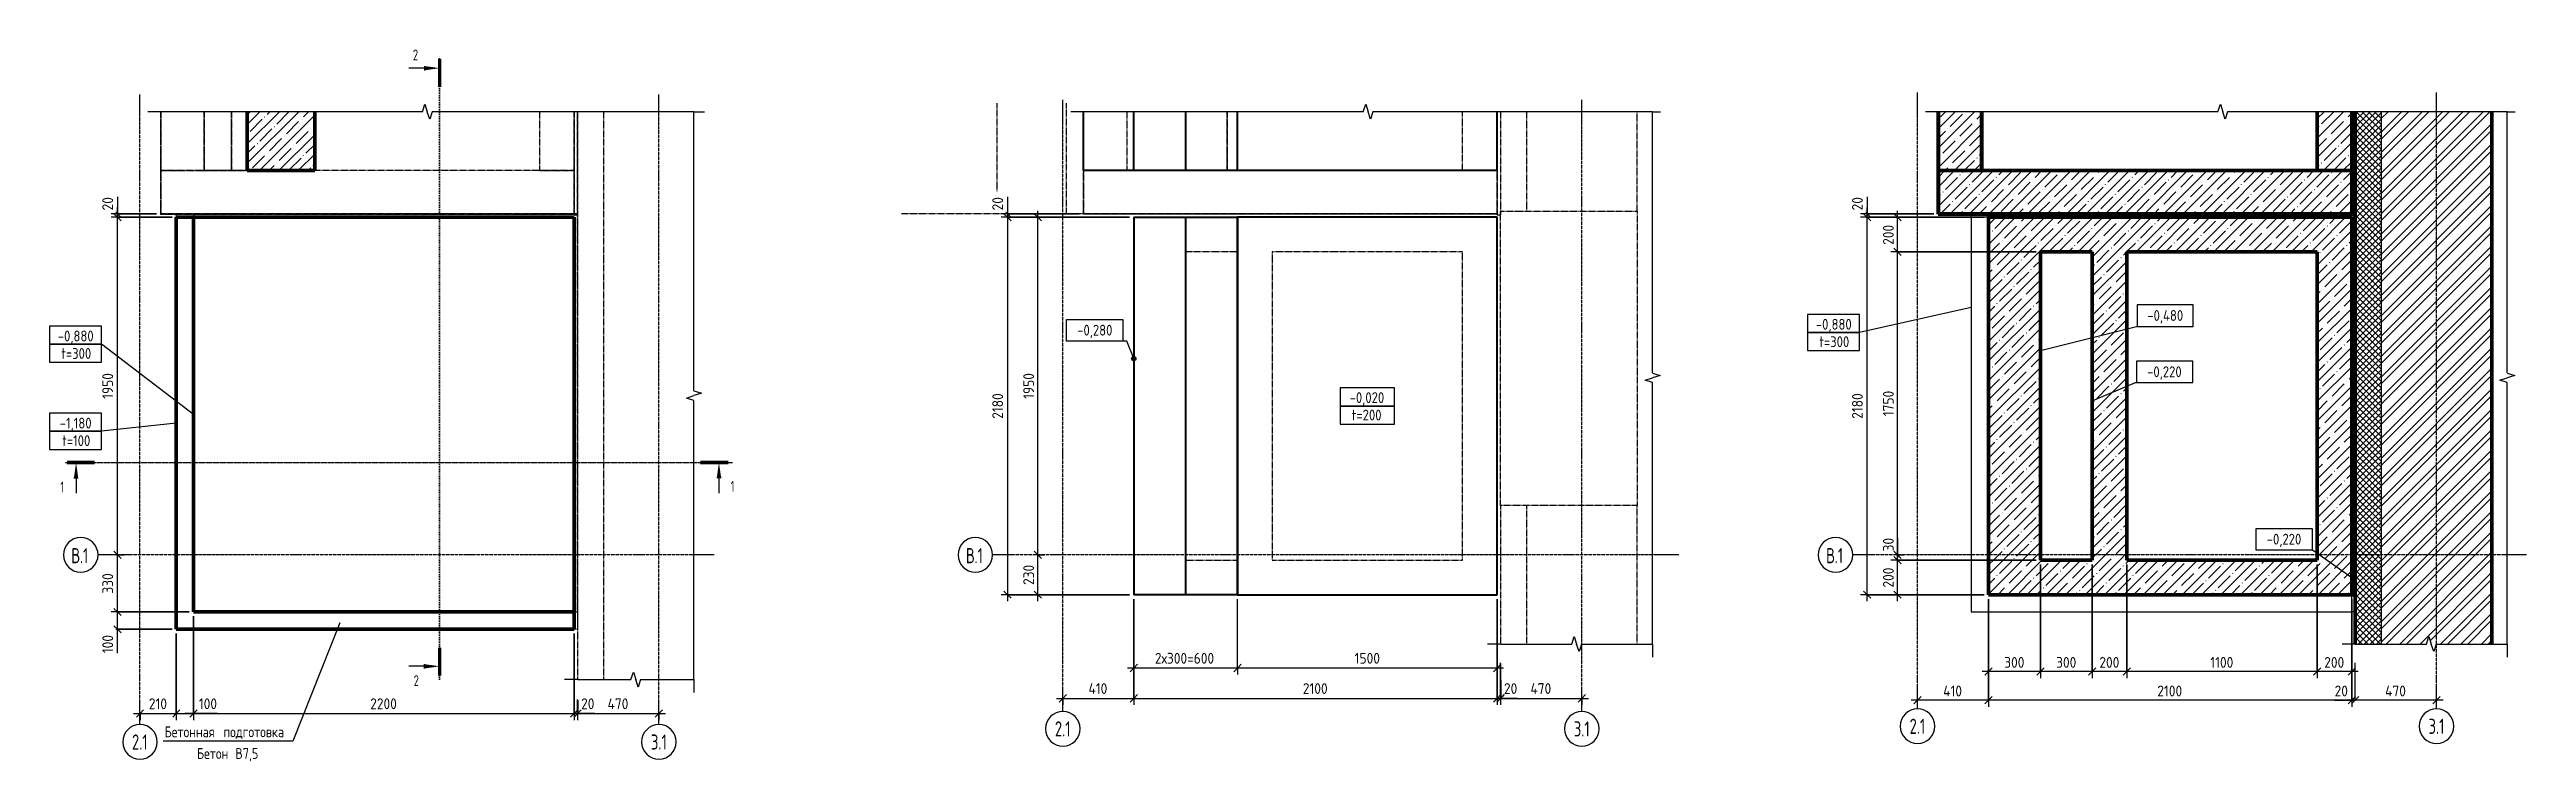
# Model space of a CAD drawing. Header units: millimetres. Extents: x -24808 to 10587, y -3433 to 75724.
# Drawn here: x -24808 to -10489, y 71612 to 75724 of the extents above.
import ezdxf

# ---------------------------------------------------------------- set-up
doc = ezdxf.new("R2010")
doc.units = ezdxf.units.MM
for name, pattern in [('01 Штриховая _4 мм_', [6, 3.5, -2.5]), ('01 Штриховая _4 мм__2_', [6, 3.5, -2.5]), ('01 Штриховая _4 мм__3_', [6, 3.5, -2.5]), ('02 Штрихпунктирная _20 мм_', [25, 20, -2.5, 0, -2.5]), ('04 Пунктир 10мм', [10, 0, -10])]:
    doc.linetypes.add(name, pattern=pattern)
for name, color, linetype, lineweight in [('AA_Dim', 7, 'Continuous', 9), ('AA_Dim-25', 7, 'Continuous', 9), ('AA_Oformlenie', 7, 'Continuous', 9), ('AA_Razrez', 7, 'Continuous', 9), ('AA_Vinoska', 5, 'Continuous', 9), ('AA_Visotnaya otmetka', 7, 'Continuous', 9), ('AF_Element', 7, 'Continuous', 20), ('AF_Element_Грунт', 253, 'Continuous', 20), ('AF_Element_Опалубка', 7, 'Continuous', 20), ('AF_Lestnica', 7, 'Continuous', 20), ('AF_Perekritie', 7, 'Continuous', 20), ('AF_Perekritie_ Опалубка', 253, 'Continuous', 20), ('AF_Perekritie_Гидроизоляция', 253, 'Continuous', 20), ('AF_Perekritie_Опалубка', 7, 'Continuous', 20), ('AF_Stena', 7, '01 Штриховая _4 мм_', 20), ('AF_Stena_ Опалубка', 253, 'Continuous', 20), ('AF_Stena__Общие уровни и сетки', 7, 'Continuous', 20), ('AF_Stena_Гидроизоляция', 253, 'Continuous', 20), ('AF_Stena_Опалубка', 7, 'Continuous', 20), ('KR_Fundament', 7, 'Continuous', 20), ('Оси', 7, 'Continuous', 9)]:
    doc.layers.add(name, color=color, linetype=linetype, lineweight=lineweight)
doc.styles.add('GOST Common', font='GOST_Common.ttf', dxfattribs={"width": 0.85, "height": 62.5})
doc.styles.add('ISOCPEUR', font='isocpeur.ttf', dxfattribs={"width": 0.7, "height": 62.5})
doc.styles.add('ISOCPEUR_1', font='isocpeur.ttf', dxfattribs={"width": 0.7, "height": 87.5})
doc.styles.add('ISOCPEUR_2', font='isocpeur.ttf', dxfattribs={"width": 0.9, "height": 62.5})
doc.styles.add('ISOCPEUR_3', font='isocpeur.ttf', dxfattribs={"width": 0.85, "height": 62.5})
doc.dimstyles.new('00_Точн_3_знака__прозр_', dxfattribs={"dimscale": 304.8, "dimtxt": 62.248823, "dimasz": 0.139436, "dimexe": 0.123031, "dimexo": 0.082021, "dimgap": 0.008202, "dimtad": 1, "dimdec": 3, "dimrnd": 0.001, "dimdsep": 46, "dimtxsty": 'ISOCPEUR_2', "dimblk1": 'OBLIQUE', "dimblk2": 'OBLIQUE', "dimsah": 1, "dimcen": 0.09, "dimdle": 0.123031, "dimazin": 0, "dimtfac": 1, "dimtdec": 4, "dimtix": 1, "dimtmove": 0, "dimatfit": 3, "dimfxl": 1, "dimtvp": 1, "dimtolj": 1, "dimtzin": 0, "dimlwd": 18, "dimlwe": 18, "dimarcsym": 2})
doc.dimstyles.new('00_Точн_3_знака__прозр__1', dxfattribs={"dimscale": 304.8, "dimtxt": 62.248823, "dimasz": 0.139436, "dimexe": 0.123031, "dimexo": 0.082021, "dimgap": 0.008202, "dimtad": 1, "dimdec": 3, "dimrnd": 0.001, "dimdsep": 46, "dimtxsty": 'ISOCPEUR_2', "dimblk1": 'OBLIQUE', "dimblk2": 'OBLIQUE', "dimsah": 1, "dimcen": 0.09, "dimdle": 0.123031, "dimazin": 0, "dimtfac": 1, "dimtdec": 4, "dimtix": 1, "dimtmove": 1, "dimatfit": 3, "dimfxl": 1, "dimtvp": 1, "dimtolj": 1, "dimtzin": 0, "dimlwd": 18, "dimlwe": 18, "dimarcsym": 2})
doc.dimstyles.new('01_Точн_3_знака__непрозр_', dxfattribs={"dimscale": 304.8, "dimtxt": 62.248823, "dimasz": 0.139436, "dimexe": 0.123031, "dimexo": 0.082021, "dimgap": 0.020505, "dimtad": 1, "dimdec": 3, "dimrnd": 0.001, "dimdsep": 46, "dimtxsty": 'ISOCPEUR_2', "dimblk1": 'OBLIQUE', "dimblk2": 'OBLIQUE', "dimsah": 1, "dimcen": 0.09, "dimdle": 0.123031, "dimazin": 0, "dimtfac": 1, "dimtdec": 4, "dimtix": 1, "dimtmove": 0, "dimatfit": 3, "dimfxl": 1, "dimtvp": 1, "dimtfill": 1, "dimtolj": 1, "dimtzin": 0, "dimlwd": 18, "dimlwe": 18, "dimarcsym": 2})
doc.dimstyles.new('01_Точн_3_знака__непрозр__1', dxfattribs={"dimscale": 304.8, "dimtxt": 62.248823, "dimasz": 0.139436, "dimexe": 0.123031, "dimexo": 0.082021, "dimgap": 0.020505, "dimtad": 1, "dimdec": 3, "dimrnd": 0.001, "dimdsep": 46, "dimtxsty": 'ISOCPEUR_2', "dimblk1": 'OBLIQUE', "dimblk2": 'OBLIQUE', "dimsah": 1, "dimcen": 0.09, "dimdle": 0.123031, "dimazin": 0, "dimtfac": 1, "dimtdec": 4, "dimtix": 1, "dimtmove": 1, "dimatfit": 3, "dimfxl": 1, "dimtvp": 1, "dimtfill": 1, "dimtolj": 1, "dimtzin": 0, "dimlwd": 18, "dimlwe": 18, "dimarcsym": 2})
pattern_1 = [(45, (-46051.39, 0), (-56.1266, 56.1266), []), (45, (-45995.265, 0), (-56.1266, 56.1266), [99.219, -19.844, 0.8382, -19.006])]
pattern_2 = [(45, (-35775.215, 0), (-56.1266, 56.1266), []), (45, (-35719.09, 0), (-56.1266, 56.1266), [99.219, -19.844, 0.8382, -19.006])]
pattern_3 = [(45, (-35775.215, 0), (-17.6776695, 17.6776695), []), (135, (-35775.215, 0), (-17.6776695, -17.6776695), [])]

msp = doc.modelspace()

# ---------------------------------------------------------------- texts
at = {"layer": 'AA_Razrez', "char_height": 62.5, "attachment_point": 1, "style": 'ISOCPEUR'}
for s, insert, width in [('\\fISOCPEUR|b0|i0|c204|p34|;\\W.7;2', (-22707.2916, 75724.0995), 37.879734), ('\\fISOCPEUR|b0|i0|c204|p34|;\\W.7;1', (-24745.8553, 73228.0039), 26.656109), ('\\fISOCPEUR|b0|i0|c204|p34|;\\W.7;1', (-20870.0877, 73232.7974), 26.656109), ('\\fISOCPEUR|b0|i0|c204|p34|;\\W.7;2', (-22702.4981, 72109.4013), 37.879734)]:
    msp.add_mtext(s, dxfattribs=dict(at, insert=insert, width=width))
at = {"layer": 'AA_Vinoska', "char_height": 62.5, "attachment_point": 1}
for s, insert, width, style in [('-0,880', (-14597.0262, 74168.4678), 252.130719, 'ISOCPEUR_3'), ('t=300', (-14577.2075, 74067.5459), 223.169758, 'ISOCPEUR_3'), ('-0,020', (-17292.0464, 73744.7834), 252.130719, 'ISOCPEUR_3'), ('t=200', (-17280.0402, 73643.9332), 223.169758, 'ISOCPEUR_3'), ('Бетонная', (-24143.1515, 71813.8207), 390.12118, 'GOST Common'), ('\\fGOST Common|b0|i0|c204|p34|;\\W.85; ', (-23821.2694, 71813.8207), 22.146617, 'GOST Common'), ('подготовка', (-23802.9966, 71813.8207), 477.004062, 'GOST Common'), ('Бетон', (-23956.1515, 71688.8207), 247.019961, 'GOST Common'), ('\\fGOST Common|b0|i0|c204|p34|;\\W.85; ', (-23752.3397, 71688.8207), 22.146617, 'GOST Common'), ('\\fGOST Common|b0|i0|c204|p34|;\\W.85;В', (-23734.0669, 71688.8207), 52.811164, 'GOST Common'), ('7,5', (-23690.4933, 71688.8207), 114.140258, 'GOST Common')]:
    msp.add_mtext(s, dxfattribs=dict(at, insert=insert, width=width, style=style))
at = {"layer": 'AA_Visotnaya otmetka', "char_height": 62.5, "attachment_point": 1, "line_spacing_factor": 1.149209, "style": 'ISOCPEUR_3'}
for s, insert, width in [('-0,480', (-12680.6139, 74219.0962), 247.983009), ('-0,220', (-12681.8574, 73893.9902), 242.007515), ('-0,220', (-11990.4011, 72927.0276), 242.007515)]:
    msp.add_mtext(s, dxfattribs=dict(at, insert=insert, width=width))
at = {"layer": 'Оси', "char_height": 87.5, "attachment_point": 1, "style": 'ISOCPEUR_1'}
for s, insert, width in [('\\fISOCPEUR|b0|i0|c204|p34|;\\W.7;В', (-24682.4898, 72844.2595), 60.326984), ('.1', (-24632.7151, 72844.2595), 60.326984), ('\\fISOCPEUR|b0|i0|c204|p34|;\\W.7;В', (-19510.7469, 72844.2595), 60.326984), ('.1', (-19460.9722, 72844.2595), 60.326984), ('\\fISOCPEUR|b0|i0|c204|p34|;\\W.7;В', (-14537.8779, 72844.2595), 60.326984), ('.1', (-14488.1032, 72844.2595), 60.326984), ('2.1', (-24331.3818, 71767.5975), 112.23625), ('3.1', (-21331.3818, 71767.5975), 112.23625), ('2.1', (-18996.127, 71843.3022), 112.23625), ('3.1', (-15996.127, 71843.3022), 112.23625), ('2.1', (-14055.2047, 71858.3679), 112.23625), ('3.1', (-11055.2047, 71858.3679), 112.23625)]:
    msp.add_mtext(s, dxfattribs=dict(at, insert=insert, width=width))

# ---------------------------------------------------------------- blocks, each defined once
blk = doc.blocks.new('Лестницы 1 - Лестницы 1-3670290-КР_-0_100_1 этаж копия 1')
at = {"layer": 'AF_Lestnica', "lineweight": 9}
h = blk.add_hatch(dxfattribs=at)
h.set_pattern_fill('FP_1', color=256, style=0, pattern_type=2)
h.set_pattern_definition([(45, (-18766.27, -33410), (-56.1266, 56.1266), []), (45, (-18710.14, -33410), (-56.1266, 56.1266), [99.219, -19.844, 0.8382, -19.006])])
h.paths.add_polyline_path([(4010, 41615), (4010, 41955), (3620, 41955), (3620, 41615)])
at = {"layer": 'AF_Lestnica', "color": 41, "lineweight": 60}
for p, q in [((3620, 41955), (3620, 41615)), ((4010, 41615), (4010, 41955)), ((3620, 41615), (4010, 41615))]:
    blk.add_line(p, q, dxfattribs=at)
at = {"layer": 'AF_Lestnica', "color": 254}
blk.add_line((3620, 41615), (3950, 41615), dxfattribs=at)
blk = doc.blocks.new('Школа429_0_КР_РД_ВходнаяГруппа16_rvt-1-КР_-0_100_1 этаж копия 1')
at = {"layer": 'AF_Perekritie_ Опалубка', "color": 114, "linetype": '01 Штриховая _4 мм__2_'}
for p, q in [((-23756, 75365), (-23756, 75025)), ((-23666, 75025), (-23666, 75365)), ((-23756, 75025), (-23666, 75025)), ((-23336, 75025), (-23756, 75025)), ((-23666, 75025), (-23336, 75025))]:
    blk.add_line(p, q, dxfattribs=at)
at = {"layer": 'AF_Perekritie_Гидроизоляция', "color": 114, "linetype": '01 Штриховая _4 мм__2_'}
for p, q in [((-23758, 75365), (-23758, 75025)), ((-23756, 75025), (-23756, 75365)), ((-23758, 75025), (-23756, 75025)), ((-23336, 75025), (-23758, 75025)), ((-23756, 75025), (-23336, 75025))]:
    blk.add_line(p, q, dxfattribs=at)
at = {"layer": 'AF_Stena_ Опалубка', "color": 152, "linetype": '01 Штриховая _4 мм__2_'}
for p, q in [((-24165, 75365), (-24165, 75025)), ((-23915, 75025), (-23915, 75365)), ((-21975, 75365), (-21975, 75025)), ((-21775, 75025), (-21775, 75365)), ((-23915, 75025), (-24165, 75025)), ((-24165, 75025), (-24165, 74775)), ((-24165, 75025), (-23915, 75025)), ((-21775, 75025), (-23914, 75025)), ((-21975, 75025), (-21775, 75025)), ((-21775, 74775), (-21775, 75025)), ((-24165, 74775), (-21775, 74775))]:
    blk.add_line(p, q, dxfattribs=at)
at = {"layer": 'AF_Stena__Общие уровни и сетки', "color": 152, "linetype": '01 Штриховая _4 мм__2_'}
for p, q in [((-24166, 75365), (-24166, 75025)), ((-24165, 75025), (-24165, 75365)), ((-21775, 75365), (-21775, 74775)), ((-21755, 74770), (-21755, 75365)), ((-24166, 75025), (-24165, 75025)), ((-24166, 75025), (-24166, 74775)), ((-24165, 75025), (-24166, 75025)), ((-24165, 74775), (-24165, 75025)), ((-24166, 74775), (-24166, 74774)), ((-24166, 74774), (-21775, 74774)), ((-21775, 74775), (-24165, 74775)), ((-21775, 74774), (-21775, 74770)), ((-21775, 74770), (-21755, 74770))]:
    blk.add_line(p, q, dxfattribs=at)
at = {"layer": 'AF_Stena__Общие уровни и сетки', "color": 250, "linetype": '01 Штриховая _4 мм__2_'}
blk.add_line((-21775, 74774), (-21775, 74775), dxfattribs=at)
at = {"layer": 'AF_Stena_Гидроизоляция', "color": 152, "linetype": '01 Штриховая _4 мм__2_'}
for p, q in [((-23915, 75365), (-23915, 75026)), ((-23914, 75025), (-23914, 75365)), ((-23756, 75026), (-23915, 75026)), ((-23915, 75026), (-23915, 75025)), ((-23915, 75025), (-23914, 75025)), ((-23914, 75025), (-23756, 75025)), ((-23756, 75025), (-23756, 75026)), ((-23756, 75026), (-23666, 75026)), ((-23336, 75025), (-23756, 75025))]:
    blk.add_line(p, q, dxfattribs=at)
at = {"layer": 'AF_Stena_Гидроизоляция', "color": 250, "linetype": '01 Штриховая _4 мм__2_'}
for p, q in [((-23915, 75026), (-23915, 75025)), ((-23915, 75025), (-23914, 75025))]:
    blk.add_line(p, q, dxfattribs=at)
at = {"layer": 'AF_Lestnica', "color": 152, "linetype": '01 Штриховая _4 мм__2_', "lineweight": 20}
blk.add_blockref('Лестницы 1 - Лестницы 1-3670290-КР_-0_100_1 этаж копия 1', (-27285, 33410), dxfattribs=at)
blk = doc.blocks.new('011_ЛинияОбрыва _ЭлУзла_Линия_ - Тип 1-3872586-КР_-0_100_1 этаж копия 1')
at = {"layer": 'AA_Oformlenie'}
for p, q in [((0, 0), (308, 0)), ((364, 0), (672, 0))]:
    blk.add_line(p, q, dxfattribs=at)
blk = doc.blocks.new('011_ЛинияОбрыва _ЭлУзла_Линия_ - Тип 1-3871205-КР_-0_100_1 этаж копия 1')
at = {"layer": 'AA_Oformlenie'}
for p, q in [((0, 0), (1612, 0)), ((1668, 0), (3280, 0))]:
    blk.add_line(p, q, dxfattribs=at)
blk = doc.blocks.new('011_ЛинияОбрыва _ЭлУзла_Линия_ - Тип 1-3870906-КР_-0_100_1 этаж копия 1')
at = {"layer": 'AA_Oformlenie'}
for p, q in [((0, 0), (1513, 0)), ((1569, 0), (3082, 0))]:
    blk.add_line(p, q, dxfattribs=at)
blk = doc.blocks.new('Лестницы 1 - Лестницы 1-3670290-КР_-0_100_1 этаж копия 3')
at = {"layer": 'AF_Lestnica', "color": 21, "lineweight": 35}
for p, q in [((3120, 41615), (3120, 41955)), ((3410, 41615), (3410, 41955)), ((3710, 41615), (3710, 41955)), ((4010, 41615), (4010, 41955)), ((5510, 41615), (5510, 41955)), ((3410, 41615), (3120, 41615)), ((3710, 41615), (3410, 41615)), ((4010, 41615), (3710, 41615)), ((5510, 41615), (4010, 41615))]:
    blk.add_line(p, q, dxfattribs=at)
blk = doc.blocks.new('грунт1 - грунт1-3846678-КР_-0_100_1 этаж копия 3')
at = {"layer": 'AF_Element_Грунт', "color": 250, "linetype": '01 Штриховая _4 мм__3_'}
for p, q in [((2620, 41365), (2620, 42004)), ((3020, 41365), (3020, 42004)), ((3120, 41365), (3120, 41955)), ((5510, 41365), (5510, 41955)), ((3120, 41365), (2064, 41365)), ((5510, 41365), (3120, 41365))]:
    blk.add_line(p, q, dxfattribs=at)
blk = doc.blocks.new('Школа429_0_КР_РД_ВходнаяГруппа16_rvt-2-КР_-0_100_1 этаж копия 3')
at = {"layer": 'AF_Perekritie', "color": 250, "linetype": '01 Штриховая _4 мм__3_'}
for p, q in [((-23915, 75365), (-23915, 75025)), ((-23915, 75365), (-23915, 75025)), ((-23336, 75365), (-23336, 75025)), ((-23336, 75025), (-23336, 75365)), ((-23336, 75365), (-23336, 75025)), ((-23336, 75025), (-23336, 75365)), ((-21975, 75025), (-21975, 75365)), ((-21975, 75025), (-21975, 75365))]:
    blk.add_line(p, q, dxfattribs=at)
at = {"layer": 'AF_Perekritie_ Опалубка', "color": 114, "linetype": '01 Штриховая _4 мм__3_'}
for p, q in [((-23915, 75025), (-23336, 75025)), ((-23336, 75025), (-21975, 75025))]:
    blk.add_line(p, q, dxfattribs=at)
at = {"layer": 'AF_Stena_ Опалубка', "color": 152, "linetype": '01 Штриховая _4 мм__3_'}
for p, q in [((-21975, 75025), (-21975, 75365)), ((-21775, 75365), (-21775, 75025)), ((-24165, 75025), (-21775, 75025)), ((-24165, 75025), (-24165, 74775)), ((-21775, 75025), (-21975, 75025)), ((-21775, 75025), (-21775, 74775)), ((-21775, 74775), (-24165, 74775))]:
    blk.add_line(p, q, dxfattribs=at)
at = {"layer": 'AF_Stena__Общие уровни и сетки', "color": 152, "linetype": '01 Штриховая _4 мм__3_'}
for p, q in [((-24166, 75025), (-24166, 75365)), ((-24165, 75365), (-24165, 75025)), ((-21775, 74775), (-21775, 75365)), ((-21755, 75365), (-21755, 74770)), ((-24165, 75025), (-24166, 75025)), ((-24166, 74775), (-24166, 75025)), ((-24165, 75025), (-24166, 75025)), ((-24165, 75025), (-24165, 74775)), ((-24166, 74774), (-24166, 74775)), ((-21775, 74774), (-24166, 74774)), ((-24165, 74775), (-21775, 74775)), ((-21775, 74775), (-21775, 74774)), ((-21775, 74775), (-21775, 74774)), ((-21775, 74770), (-21775, 74774)), ((-21775, 74770), (-21755, 74770))]:
    blk.add_line(p, q, dxfattribs=at)
at = {"layer": 'AF_Element_Грунт', "color": 250, "linetype": '01 Штриховая _4 мм__3_', "lineweight": 20}
blk.add_blockref('грунт1 - грунт1-3846678-КР_-0_100_1 этаж копия 3', (-27285, 33410), dxfattribs=at)
at = {"layer": 'AF_Lestnica', "color": 250, "linetype": '01 Штриховая _4 мм__3_', "lineweight": 20}
blk.add_blockref('Лестницы 1 - Лестницы 1-3670290-КР_-0_100_1 этаж копия 3', (-27285, 33410), dxfattribs=at)
blk = doc.blocks.new('Лестница тип 2 ед1 - Лестница тип 2 ед1-3669405-КР_-0_100_1 этаж копия 3')
at = {"layer": 'AF_Perekritie', "lineweight": 35}
for p, q in [((-23875, 74755), (-23575, 74755)), ((-23875, 74755), (-23875, 72575)), ((-23575, 74755), (-23275, 74755)), ((-23575, 72575), (-23575, 74755)), ((-23275, 72575), (-23275, 74755)), ((-23575, 72575), (-23875, 72575)), ((-23275, 72575), (-23575, 72575))]:
    blk.add_line(p, q, dxfattribs=at)
blk = doc.blocks.new('Лестница тип 2 ед2 - Лестница тип 2 ед1-3683842-КР_-0_100_1 этаж копия 3')
at = {"layer": 'AF_Element'}
for p, q in [((-23575, 74555), (-23575, 72775)), ((-23275, 72775), (-23275, 74555))]:
    blk.add_line(p, q, dxfattribs=at)
blk = doc.blocks.new('011_ЛинияОбрыва _ЭлУзла_Линия_ - Тип 1-3873389-КР_-0_100_1 этаж копия 3')
at = {"layer": 'AA_Oformlenie'}
for p, q in [((0, 0), (412, 0)), ((468, 0), (879, 0))]:
    blk.add_line(p, q, dxfattribs=at)
blk = doc.blocks.new('011_ЛинияОбрыва _ЭлУзла_Линия_ - Тип 1-3855233-КР_-0_100_1 этаж копия 3')
at = {"layer": 'AA_Oformlenie'}
for p, q in [((0, 0), (1510, 0)), ((1566, 0), (3075, 0))]:
    blk.add_line(p, q, dxfattribs=at)
blk = doc.blocks.new('011_ЛинияОбрыва _ЭлУзла_Линия_ - Тип 1-3872950-КР_-0_100_1 этаж копия 3')
at = {"layer": 'AA_Oformlenie'}
for p, q in [((0, 0), (1617, 0)), ((1673, 0), (3289, 0))]:
    blk.add_line(p, q, dxfattribs=at)
blk = doc.blocks.new('Школа429_0_КР_РД_ВходнаяГруппа16_rvt-3-КР_-0_100_1 этаж копия 2')
at = {"layer": 'AF_Stena', "linetype": 'Continuous'}
for points in [[(-24165, 75025), (-24165, 75365), (-24166, 75365), (-24166, 75025)], [(-24165, 74775), (-24165, 75025), (-24166, 75025), (-24166, 74775)], [(-21775, 74774), (-21775, 74775), (-24166, 74775), (-24166, 74774), (-23026, 74774)]]:
    blk.add_hatch(color=250, dxfattribs=at).paths.add_polyline_path(points)
at = {"layer": 'AF_Stena', "linetype": 'Continuous', "lineweight": 9}
h = blk.add_hatch(dxfattribs=at)
h.set_pattern_fill('FP_2', color=10, style=0, pattern_type=2)
h.set_pattern_definition(pattern_1)
h.paths.add_polyline_path([(-23915, 75025), (-23915, 75365), (-24165, 75365), (-24165, 75025)])
h = blk.add_hatch(dxfattribs=at)
h.set_pattern_fill('FP_2', color=10, style=0, pattern_type=2)
h.set_pattern_definition(pattern_1)
h.paths.add_polyline_path([(-21775, 75025), (-21775, 75365), (-21975, 75365), (-21975, 75025)])
h = blk.add_hatch(dxfattribs=at)
h.set_pattern_fill('FP_3', color=10, style=0, pattern_type=2)
h.set_pattern_definition([(45, (-46051.392, 0), (-17.6776695, 17.6776695), []), (135, (-46051.392, 0), (-17.6776695, -17.6776695), [])])
h.paths.add_polyline_path([(-21755, 74770), (-21755, 75365), (-21775, 75365), (-21775, 74770)])
h = blk.add_hatch(dxfattribs=at)
h.set_pattern_fill('FP_2', color=10, style=0, pattern_type=2)
h.set_pattern_definition(pattern_1)
h.paths.add_polyline_path([(-21775, 74775), (-21775, 75025), (-24165, 75025), (-24165, 74775), (-23026, 74775)])
at = {"layer": 'AF_Stena_ Опалубка', "color": 142, "lineweight": 60}
for p, q in [((-24165, 75365), (-24165, 75025)), ((-23915, 75025), (-23915, 75365)), ((-21975, 75365), (-21975, 75025)), ((-21775, 75025), (-21775, 75365)), ((-23915, 75025), (-24165, 75025)), ((-24165, 75025), (-24165, 74775)), ((-24165, 75025), (-23915, 75025)), ((-21775, 75025), (-23914, 75025)), ((-21975, 75025), (-21775, 75025)), ((-21775, 74775), (-21775, 75025)), ((-24165, 74775), (-21775, 74775))]:
    blk.add_line(p, q, dxfattribs=at)
at = {"layer": 'AF_Stena__Общие уровни и сетки', "color": 142, "lineweight": 60}
for p, q in [((-24166, 75365), (-24166, 75025)), ((-24165, 75025), (-24165, 75365)), ((-21775, 75365), (-21775, 74775)), ((-21755, 74770), (-21755, 75365)), ((-24166, 75025), (-24165, 75025)), ((-24166, 75025), (-24166, 74775)), ((-24165, 75025), (-24166, 75025)), ((-24165, 74775), (-24165, 75025)), ((-24166, 74775), (-24166, 74774)), ((-24166, 74774), (-21775, 74774)), ((-21775, 74775), (-24165, 74775)), ((-21775, 74774), (-21775, 74770)), ((-21775, 74770), (-21755, 74770))]:
    blk.add_line(p, q, dxfattribs=at)
at = {"layer": 'AF_Stena__Общие уровни и сетки', "color": 250}
blk.add_line((-21775, 74774), (-21775, 74775), dxfattribs=at)
at = {"layer": 'AF_Stena_Гидроизоляция', "color": 142, "lineweight": 60}
for p, q in [((-23915, 75365), (-23915, 75026)), ((-23914, 75025), (-23914, 75365)), ((-23906, 75026), (-23915, 75026)), ((-23914, 75025), (-23906, 75025)), ((-23906, 75025), (-23906, 75026))]:
    blk.add_line(p, q, dxfattribs=at)
at = {"layer": 'AF_Stena_Гидроизоляция', "color": 152}
for p, q in [((-23915, 75026), (-23915, 75025)), ((-23915, 75025), (-23914, 75025)), ((-23906, 75026), (-23606, 75026)), ((-23606, 75025), (-23906, 75025))]:
    blk.add_line(p, q, dxfattribs=at)
at = {"layer": 'AF_Stena_Гидроизоляция', "color": 250}
for p, q in [((-23915, 75026), (-23915, 75025)), ((-23915, 75025), (-23914, 75025))]:
    blk.add_line(p, q, dxfattribs=at)
blk = doc.blocks.new('011_ЛинияОбрыва _ЭлУзла_Линия_ - Тип 1-3873389-КР_-0_100_1 этаж копия 2')
at = {"layer": 'AA_Oformlenie'}
for p, q in [((0, 0), (412, 0)), ((468, 0), (879, 0))]:
    blk.add_line(p, q, dxfattribs=at)
blk = doc.blocks.new('011_ЛинияОбрыва _ЭлУзла_Линия_ - Тип 1-3855233-КР_-0_100_1 этаж копия 2')
at = {"layer": 'AA_Oformlenie'}
for p, q in [((0, 0), (1510, 0)), ((1566, 0), (3075, 0))]:
    blk.add_line(p, q, dxfattribs=at)
blk = doc.blocks.new('011_ЛинияОбрыва _ЭлУзла_Линия_ - Тип 1-3872950-КР_-0_100_1 этаж копия 2')
at = {"layer": 'AA_Oformlenie'}
for p, q in [((0, 0), (1617, 0)), ((1673, 0), (3289, 0))]:
    blk.add_line(p, q, dxfattribs=at)
blk = doc.blocks.new('010_Текст с выноской - Текст 2 строки-3854856-КР_-0_100_1 этаж копия 1')
at = {"layer": 'AA_Vinoska'}
blk.add_line((-15, 0), (15, 0), dxfattribs=at)
blk = doc.blocks.new('Разрез - Номер узла_ сзади-394133-КР_-0_100_1 этаж копия 1')
at = {"layer": 'AA_Razrez'}
for points in [[(7.33, 0.4), (7.33, -0.39), (0.87, -0.39), (0.87, 0.4)], [(3.5, -3.53), (2.5, -3.53), (3, 0)]]:
    blk.add_hatch(color=256, dxfattribs=at).paths.add_polyline_path(points)
for p, q in [((2.5, -3.53), (3.5, -3.53)), ((3, -3), (3, -7.1))]:
    blk.add_line(p, q, dxfattribs=at)
blk = doc.blocks.new('Разрез - Номер узла_ спереди-394134-КР_-0_100_1 этаж копия 1')
at = {"layer": 'AA_Razrez'}
for points in [[(7.33, 0.4), (7.33, -0.39), (0.87, -0.39), (0.87, 0.4)], [(3.5, -3.53), (2.5, -3.53), (3, 0)]]:
    blk.add_hatch(color=256, dxfattribs=at).paths.add_polyline_path(points)
for p, q in [((2.5, -3.53), (3.5, -3.53)), ((3, -3), (3, -7.1))]:
    blk.add_line(p, q, dxfattribs=at)
blk = doc.blocks.new('Ось сетки - d_4мм-2765513-КР_-0_100_1 этаж копия 1')
at = {"layer": 'Оси'}
for start, end in [(360, 180), (360, 180), (180, 360), (180, 360)]:
    blk.add_arc((0, 0), 4, start, end, dxfattribs=at)
blk = doc.blocks.new('DIMBLOCK1-КР_-0_100_1 этаж копия 1')
at = {"layer": 'AA_Dim-25', "lineweight": 18, "transparency": 16777216}
for p, q in [((-24075, 72350), (-24075, 71851)), ((-24075, 71888), (-24075, 72350)), ((-24323, 71888), (-24075, 71888)), ((-24285, 71893), (-24285, 71851)), ((-24285, 71888), (-24285, 71893))]:
    blk.add_line(p, q, dxfattribs=at)
at = {"layer": 'AA_Dim-25', "lineweight": 30, "transparency": 16777216}
for p, q in [((-24285, 71888), (-24306, 71867)), ((-24285, 71888), (-24264, 71909)), ((-24075, 71888), (-24096, 71867)), ((-24075, 71888), (-24054, 71909))]:
    blk.add_line(p, q, dxfattribs=at)
at = {"layer": 'AA_Dim-25', "color": 0, "lineweight": 18, "transparency": 16777216, "insert": (-24234, 71976), "char_height": 62.5, "width": 129.29, "attachment_point": 1, "line_spacing_factor": 1.149209, "style": 'ISOCPEUR_2', "bg_fill": 3, "box_fill_scale": 1.25, "bg_fill_color": 256, "bg_fill_true_color": 13158600, "bg_fill_transparency": 0}
blk.add_mtext('210', dxfattribs=at)
blk = doc.blocks.new('_Oblique')
at = {"color": 0, "linetype": 'ByBlock', "lineweight": -2}
blk.add_line((-0.5, -0.5), (0.5, 0.5), dxfattribs=at)
blk = doc.blocks.new('DIMBLOCK2-КР_-0_100_1 этаж копия 1')
at = {"layer": 'AA_Dim-25', "lineweight": 18, "transparency": 16777216}
for p, q in [((-24075, 72350), (-24075, 71851)), ((-24075, 71888), (-24075, 72350)), ((-23975, 72450), (-23975, 71851)), ((-23975, 71888), (-23975, 72450)), ((-24075, 71888), (-23975, 71888)), ((-23970, 71888), (-24025, 71888)), ((-23837, 71888), (-23970, 71888))]:
    blk.add_line(p, q, dxfattribs=at)
at = {"layer": 'AA_Dim-25', "lineweight": 30, "transparency": 16777216}
for p, q in [((-24075, 71888), (-24096, 71867)), ((-24075, 71888), (-24054, 71909)), ((-23975, 71888), (-23996, 71867)), ((-23975, 71888), (-23954, 71909))]:
    blk.add_line(p, q, dxfattribs=at)
at = {"layer": 'AA_Dim-25', "color": 0, "lineweight": 18, "transparency": 16777216, "insert": (-23945, 71976), "char_height": 62.5, "width": 129.29, "attachment_point": 1, "line_spacing_factor": 1.149209, "style": 'ISOCPEUR_2', "bg_fill": 3, "box_fill_scale": 1.25, "bg_fill_color": 256, "bg_fill_true_color": 13158600, "bg_fill_transparency": 0}
blk.add_mtext('100', dxfattribs=at)
blk = doc.blocks.new('DIMBLOCK3-КР_-0_100_1 этаж копия 1')
at = {"layer": 'AA_Dim-25', "lineweight": 18, "transparency": 16777216}
for p, q in [((-23975, 72450), (-23975, 71851)), ((-23975, 71888), (-23975, 72450)), ((-21775, 72350), (-21775, 71851)), ((-21775, 71888), (-21775, 72350)), ((-23975, 71888), (-21775, 71888))]:
    blk.add_line(p, q, dxfattribs=at)
at = {"layer": 'AA_Dim-25', "lineweight": 30, "transparency": 16777216}
for p, q in [((-23975, 71888), (-23996, 71867)), ((-23975, 71888), (-23954, 71909)), ((-21775, 71888), (-21796, 71867)), ((-21775, 71888), (-21754, 71909))]:
    blk.add_line(p, q, dxfattribs=at)
at = {"layer": 'AA_Dim-25', "color": 0, "lineweight": 18, "transparency": 16777216, "insert": (-22954, 71976), "char_height": 62.5, "width": 189.62, "attachment_point": 1, "line_spacing_factor": 1.149209, "style": 'ISOCPEUR_2', "bg_fill": 3, "box_fill_scale": 1.25, "bg_fill_color": 256, "bg_fill_true_color": 13158600, "bg_fill_transparency": 0}
blk.add_mtext('2200', dxfattribs=at)
blk = doc.blocks.new('DIMBLOCK4-КР_-0_100_1 этаж копия 1')
at = {"layer": 'AA_Dim-25', "lineweight": 18, "transparency": 16777216}
for p, q in [((-21775, 72350), (-21775, 71851)), ((-21775, 71888), (-21775, 72350)), ((-21775, 71888), (-21755, 71888)), ((-21760, 71888), (-21765, 71888)), ((-21656, 71888), (-21760, 71888)), ((-21755, 71888), (-21755, 71970)), ((-21755, 71965), (-21755, 71851))]:
    blk.add_line(p, q, dxfattribs=at)
at = {"layer": 'AA_Dim-25', "lineweight": 30, "transparency": 16777216}
for p, q in [((-21775, 71888), (-21796, 71867)), ((-21755, 71888), (-21776, 71867)), ((-21775, 71888), (-21754, 71909)), ((-21755, 71888), (-21734, 71909))]:
    blk.add_line(p, q, dxfattribs=at)
at = {"layer": 'AA_Dim-25', "color": 0, "lineweight": 18, "transparency": 16777216, "insert": (-21735, 71976), "char_height": 62.5, "width": 94.81, "attachment_point": 1, "line_spacing_factor": 1.149209, "style": 'ISOCPEUR_2', "bg_fill": 3, "box_fill_scale": 1.25, "bg_fill_color": 256, "bg_fill_true_color": 13158600, "bg_fill_transparency": 0}
blk.add_mtext('20', dxfattribs=at)
blk = doc.blocks.new('DIMBLOCK5-КР_-0_100_1 этаж копия 1')
at = {"layer": 'AA_Dim-25', "lineweight": 30, "transparency": 16777216}
for p, q in [((-21755, 71888), (-21776, 71867)), ((-21755, 71888), (-21734, 71909)), ((-21285, 71888), (-21306, 71867)), ((-21285, 71888), (-21264, 71909))]:
    blk.add_line(p, q, dxfattribs=at)
at = {"layer": 'AA_Dim-25', "lineweight": 18, "transparency": 16777216}
for p, q in [((-21755, 71888), (-21755, 71970)), ((-21755, 71965), (-21755, 71851)), ((-21755, 71888), (-21248, 71888)), ((-21285, 71893), (-21285, 71851)), ((-21285, 71888), (-21285, 71893))]:
    blk.add_line(p, q, dxfattribs=at)
at = {"layer": 'AA_Dim-25', "color": 0, "lineweight": 18, "transparency": 16777216, "insert": (-21582, 71976), "char_height": 62.5, "width": 149.4, "attachment_point": 1, "line_spacing_factor": 1.149209, "style": 'ISOCPEUR_2', "bg_fill": 3, "box_fill_scale": 1.25, "bg_fill_color": 256, "bg_fill_true_color": 13158600, "bg_fill_transparency": 0}
blk.add_mtext('470', dxfattribs=at)
blk = doc.blocks.new('DIMBLOCK6-КР_-0_100_1 этаж копия 1')
at = {"layer": 'AA_Dim-25', "lineweight": 18, "transparency": 16777216}
for p, q in [((-24000, 72475), (-24452, 72475)), ((-24415, 72338), (-24415, 72475)), ((-24415, 72475), (-24000, 72475)), ((-24100, 72375), (-24452, 72375)), ((-24415, 72370), (-24415, 72425)), ((-24415, 72375), (-24100, 72375)), ((-24415, 72237), (-24415, 72370))]:
    blk.add_line(p, q, dxfattribs=at)
at = {"layer": 'AA_Dim-25', "lineweight": 30, "transparency": 16777216}
for p, q in [((-24415, 72475), (-24436, 72496)), ((-24415, 72475), (-24393, 72454)), ((-24415, 72375), (-24436, 72396)), ((-24415, 72375), (-24393, 72354))]:
    blk.add_line(p, q, dxfattribs=at)
at = {"layer": 'AA_Dim-25', "color": 0, "lineweight": 18, "transparency": 16777216, "insert": (-24503, 72237), "char_height": 62.5, "width": 129.29, "attachment_point": 1, "rotation": 90, "line_spacing_factor": 1.149209, "style": 'ISOCPEUR_2', "bg_fill": 3, "box_fill_scale": 1.25, "bg_fill_color": 256, "bg_fill_true_color": 13158600, "bg_fill_transparency": 0}
blk.add_mtext('100', dxfattribs=at)
blk = doc.blocks.new('DIMBLOCK7-КР_-0_100_1 этаж копия 1')
at = {"layer": 'AA_Dim-25', "lineweight": 30, "transparency": 16777216}
for p, q in [((-24415, 72805), (-24436, 72826)), ((-24415, 72805), (-24393, 72784)), ((-24415, 72475), (-24436, 72496)), ((-24415, 72475), (-24393, 72454))]:
    blk.add_line(p, q, dxfattribs=at)
at = {"layer": 'AA_Dim-25', "lineweight": 18, "transparency": 16777216}
for p, q in [((-24420, 72805), (-24377, 72805)), ((-24415, 72805), (-24420, 72805)), ((-24415, 72475), (-24415, 72805)), ((-24000, 72475), (-24452, 72475)), ((-24415, 72475), (-24000, 72475))]:
    blk.add_line(p, q, dxfattribs=at)
at = {"layer": 'AA_Dim-25', "color": 0, "lineweight": 18, "transparency": 16777216, "insert": (-24503, 72581), "char_height": 62.5, "width": 142.21, "attachment_point": 1, "rotation": 90, "line_spacing_factor": 1.149209, "style": 'ISOCPEUR_2', "bg_fill": 3, "box_fill_scale": 1.25, "bg_fill_color": 256, "bg_fill_true_color": 13158600, "bg_fill_transparency": 0}
blk.add_mtext('330', dxfattribs=at)
blk = doc.blocks.new('DIMBLOCK8-КР_-0_100_1 этаж копия 1')
at = {"layer": 'AA_Dim-25', "lineweight": 18, "transparency": 16777216}
for p, q in [((-24100, 74755), (-24452, 74755)), ((-24415, 72805), (-24415, 74755)), ((-24415, 74755), (-24100, 74755)), ((-24420, 72805), (-24377, 72805)), ((-24415, 72805), (-24420, 72805))]:
    blk.add_line(p, q, dxfattribs=at)
at = {"layer": 'AA_Dim-25', "lineweight": 30, "transparency": 16777216}
for p, q in [((-24415, 74755), (-24436, 74776)), ((-24415, 74755), (-24393, 74734)), ((-24415, 72805), (-24436, 72826)), ((-24415, 72805), (-24393, 72784))]:
    blk.add_line(p, q, dxfattribs=at)
at = {"layer": 'AA_Dim-25', "color": 0, "lineweight": 18, "transparency": 16777216, "insert": (-24503, 73706), "char_height": 62.5, "width": 176.69, "attachment_point": 1, "rotation": 90, "line_spacing_factor": 1.149209, "style": 'ISOCPEUR_2', "bg_fill": 3, "box_fill_scale": 1.25, "bg_fill_color": 256, "bg_fill_true_color": 13158600, "bg_fill_transparency": 0}
blk.add_mtext('1950', dxfattribs=at)
blk = doc.blocks.new('DIMBLOCK9-КР_-0_100_1 этаж копия 1')
at = {"layer": 'AA_Dim-25', "lineweight": 18, "transparency": 16777216}
for p, q in [((-24190, 74775), (-24452, 74775)), ((-24100, 74755), (-24452, 74755)), ((-24415, 74874), (-24415, 74770)), ((-24415, 74755), (-24415, 74812)), ((-24415, 74775), (-24190, 74775)), ((-24415, 74770), (-24415, 74765)), ((-24415, 74755), (-24100, 74755))]:
    blk.add_line(p, q, dxfattribs=at)
at = {"layer": 'AA_Dim-25', "lineweight": 30, "transparency": 16777216}
for p, q in [((-24415, 74775), (-24436, 74796)), ((-24415, 74755), (-24436, 74776)), ((-24415, 74775), (-24393, 74754)), ((-24415, 74755), (-24393, 74734))]:
    blk.add_line(p, q, dxfattribs=at)
at = {"layer": 'AA_Dim-25', "color": 0, "lineweight": 18, "transparency": 16777216, "insert": (-24503, 74795), "char_height": 62.5, "width": 94.81, "attachment_point": 1, "rotation": 90, "line_spacing_factor": 1.149209, "style": 'ISOCPEUR_2', "bg_fill": 3, "box_fill_scale": 1.25, "bg_fill_color": 256, "bg_fill_true_color": 13158600, "bg_fill_transparency": 0}
blk.add_mtext('20', dxfattribs=at)
blk = doc.blocks.new('042_М_ФундПлиты_ТолщинаОтметка - Отметка верха фундаментной плиты-1914924-КР_-0_100_1 этаж копия 1')
at = {"layer": 'AA_Vinoska'}
for p, q in [((6, 4.17), (-6, 4.17)), ((-6, 4.17), (-6, 0)), ((6, 0), (-6, 0)), ((-6, 0), (-6, -4.17)), ((-6, 0), (6, 0)), ((6, 0), (6, 4.17)), ((6, -4.17), (6, 0)), ((-6, -4.17), (6, -4.17))]:
    blk.add_line(p, q, dxfattribs=at)
blk = doc.blocks.new('DIMBLOCK10-КР_-0_100_1 этаж копия 3')
at = {"layer": 'AA_Dim-25', "lineweight": 30, "transparency": 16777216}
for p, q in [((-19095, 72805), (-19116, 72826)), ((-19095, 72805), (-19074, 72784)), ((-19095, 72575), (-19116, 72596)), ((-19095, 72575), (-19074, 72554))]:
    blk.add_line(p, q, dxfattribs=at)
at = {"layer": 'AA_Dim-25', "lineweight": 18, "transparency": 16777216}
for p, q in [((-19100, 72805), (-19057, 72805)), ((-19095, 72805), (-19100, 72805)), ((-19095, 72538), (-19095, 72805)), ((-18565, 72575), (-19132, 72575)), ((-19095, 72575), (-18565, 72575))]:
    blk.add_line(p, q, dxfattribs=at)
at = {"layer": 'AA_Dim-25', "color": 0, "lineweight": 18, "transparency": 16777216, "insert": (-19179, 72631), "char_height": 62.5, "width": 142.21, "attachment_point": 1, "rotation": 90, "line_spacing_factor": 1.149209, "style": 'ISOCPEUR_2'}
blk.add_mtext('230', dxfattribs=at)
blk = doc.blocks.new('DIMBLOCK11-КР_-0_100_1 этаж копия 3')
at = {"layer": 'AA_Dim-25', "lineweight": 18, "transparency": 16777216}
for p, q in [((-18565, 74755), (-19132, 74755)), ((-19095, 72805), (-19095, 74793)), ((-19095, 74755), (-18565, 74755)), ((-19100, 72805), (-19057, 72805)), ((-19095, 72805), (-19100, 72805))]:
    blk.add_line(p, q, dxfattribs=at)
at = {"layer": 'AA_Dim-25', "lineweight": 30, "transparency": 16777216}
for p, q in [((-19095, 74755), (-19116, 74776)), ((-19095, 74755), (-19074, 74734)), ((-19095, 72805), (-19116, 72826)), ((-19095, 72805), (-19074, 72784))]:
    blk.add_line(p, q, dxfattribs=at)
at = {"layer": 'AA_Dim-25', "color": 0, "lineweight": 18, "transparency": 16777216, "insert": (-19179, 73706), "char_height": 62.5, "width": 176.69, "attachment_point": 1, "rotation": 90, "line_spacing_factor": 1.149209, "style": 'ISOCPEUR_2'}
blk.add_mtext('1950', dxfattribs=at)
blk = doc.blocks.new('DIMBLOCK12-КР_-0_100_1 этаж копия 3')
at = {"layer": 'AA_Dim-25', "lineweight": 18, "transparency": 16777216}
for p, q in [((-17940, 72151), (-17940, 72550)), ((-16440, 72151), (-16440, 72550)), ((-16402, 72151), (-17940, 72151)), ((-17940, 72151), (-17940, 72114)), ((-16440, 72151), (-16440, 72114))]:
    blk.add_line(p, q, dxfattribs=at)
at = {"layer": 'AA_Dim-25', "lineweight": 30, "transparency": 16777216}
for p, q in [((-17940, 72151), (-17919, 72173)), ((-16440, 72151), (-16419, 72173)), ((-17940, 72151), (-17961, 72130)), ((-16440, 72151), (-16461, 72130))]:
    blk.add_line(p, q, dxfattribs=at)
at = {"layer": 'AA_Dim-25', "color": 0, "lineweight": 18, "transparency": 16777216, "insert": (-17263, 72239), "char_height": 62.5, "width": 176.69, "attachment_point": 1, "line_spacing_factor": 1.149209, "style": 'ISOCPEUR_2', "bg_fill": 3, "box_fill_scale": 1.25, "bg_fill_color": 256, "bg_fill_true_color": 13158600, "bg_fill_transparency": 0}
blk.add_mtext('1500', dxfattribs=at)
blk = doc.blocks.new('_None')
blk = doc.blocks.new('DIMBLOCK13-КР_-0_100_1 этаж копия 3')
at = {"layer": 'AA_Dim-25', "lineweight": 18, "transparency": 16777216}
for p, q in [((-18540, 72151), (-18540, 72550)), ((-17940, 72151), (-17940, 72550)), ((-17940, 72151), (-18577, 72151)), ((-18540, 72151), (-18540, 72114)), ((-17940, 72151), (-17940, 72114))]:
    blk.add_line(p, q, dxfattribs=at)
at = {"layer": 'AA_Dim-25', "lineweight": 30, "transparency": 16777216}
for p, q in [((-18540, 72151), (-18519, 72173)), ((-17940, 72151), (-17919, 72173)), ((-18540, 72151), (-18561, 72130)), ((-17940, 72151), (-17961, 72130))]:
    blk.add_line(p, q, dxfattribs=at)
at = {"layer": 'AA_Dim-25', "color": 0, "lineweight": 18, "transparency": 16777216, "insert": (-18418, 72239), "char_height": 62.5, "width": 426.64, "attachment_point": 1, "line_spacing_factor": 1.149209, "style": 'ISOCPEUR_2', "bg_fill": 3, "box_fill_scale": 1.25, "bg_fill_color": 256, "bg_fill_true_color": 13158600, "bg_fill_transparency": 0}
blk.add_mtext('2х300=600', dxfattribs=at)
blk = doc.blocks.new('042_М_Плиты толщина и отметка - 042_М_Плиты толщина и отметка-646207-КР_-0_100_1 этаж копия 3')
at = {"layer": 'AA_Vinoska'}
for p, q in [((6.28, 4.17), (-6.28, 4.17)), ((-6.28, 4.17), (-6.28, 0)), ((6.28, 0), (-6.28, 0)), ((-6.28, 0), (-6.28, -4.17)), ((-6.28, 0), (6.28, 0)), ((6.28, 0), (6.28, 4.17)), ((6.28, -4.17), (6.28, 0)), ((-6.28, -4.17), (6.28, -4.17))]:
    blk.add_line(p, q, dxfattribs=at)
blk = doc.blocks.new('Ось сетки - d_4мм-2765513-КР_-0_100_1 этаж копия 3')
at = {"layer": 'Оси'}
for start, end in [(360, 180), (360, 180), (180, 360), (180, 360)]:
    blk.add_arc((0, 0), 4, start, end, dxfattribs=at)
blk = doc.blocks.new('DIMBLOCK14-КР_-0_100_1 этаж копия 3')
at = {"layer": 'AA_Dim-25', "lineweight": 18, "transparency": 16777216}
for p, q in [((-18540, 72550), (-18540, 71939)), ((-18540, 71976), (-18540, 72550)), ((-18987, 71976), (-18540, 71976)), ((-18950, 71981), (-18950, 71939)), ((-18950, 71976), (-18950, 71981))]:
    blk.add_line(p, q, dxfattribs=at)
at = {"layer": 'AA_Dim-25', "lineweight": 30, "transparency": 16777216}
for p, q in [((-18950, 71976), (-18971, 71955)), ((-18950, 71976), (-18929, 71998)), ((-18540, 71976), (-18561, 71955)), ((-18540, 71976), (-18519, 71998))]:
    blk.add_line(p, q, dxfattribs=at)
at = {"layer": 'AA_Dim-25', "color": 0, "lineweight": 18, "transparency": 16777216, "insert": (-18802, 72064), "char_height": 62.5, "width": 136.47, "attachment_point": 1, "line_spacing_factor": 1.149209, "style": 'ISOCPEUR_2', "bg_fill": 3, "box_fill_scale": 1.25, "bg_fill_color": 256, "bg_fill_true_color": 13158600, "bg_fill_transparency": 0}
blk.add_mtext('410', dxfattribs=at)
blk = doc.blocks.new('DIMBLOCK15-КР_-0_100_1 этаж копия 3')
at = {"layer": 'AA_Dim-25', "lineweight": 18, "transparency": 16777216}
for p, q in [((-18540, 72550), (-18540, 71939)), ((-18540, 71976), (-18540, 72550)), ((-16440, 72550), (-16440, 71939)), ((-16440, 71976), (-16440, 72550)), ((-18540, 71976), (-16440, 71976))]:
    blk.add_line(p, q, dxfattribs=at)
at = {"layer": 'AA_Dim-25', "lineweight": 30, "transparency": 16777216}
for p, q in [((-18540, 71976), (-18561, 71955)), ((-18540, 71976), (-18519, 71998)), ((-16440, 71976), (-16461, 71955)), ((-16440, 71976), (-16419, 71998))]:
    blk.add_line(p, q, dxfattribs=at)
at = {"layer": 'AA_Dim-25', "color": 0, "lineweight": 18, "transparency": 16777216, "insert": (-17563, 72064), "char_height": 62.5, "width": 176.69, "attachment_point": 1, "line_spacing_factor": 1.149209, "style": 'ISOCPEUR_2', "bg_fill": 3, "box_fill_scale": 1.25, "bg_fill_color": 256, "bg_fill_true_color": 13158600, "bg_fill_transparency": 0}
blk.add_mtext('2100', dxfattribs=at)
blk = doc.blocks.new('DIMBLOCK16-КР_-0_100_1 этаж копия 3')
at = {"layer": 'AA_Dim-25', "lineweight": 18, "transparency": 16777216}
for p, q in [((-16440, 72550), (-16440, 71939)), ((-16440, 71976), (-16440, 72550)), ((-16420, 71976), (-16420, 72181)), ((-16420, 72177), (-16420, 71939)), ((-16440, 71976), (-16420, 71976)), ((-16425, 71976), (-16430, 71976)), ((-16321, 71976), (-16425, 71976))]:
    blk.add_line(p, q, dxfattribs=at)
at = {"layer": 'AA_Dim-25', "lineweight": 30, "transparency": 16777216}
for p, q in [((-16440, 71976), (-16461, 71955)), ((-16420, 71976), (-16441, 71955)), ((-16440, 71976), (-16419, 71998)), ((-16420, 71976), (-16399, 71998))]:
    blk.add_line(p, q, dxfattribs=at)
at = {"layer": 'AA_Dim-25', "color": 0, "lineweight": 18, "transparency": 16777216, "insert": (-16400, 72064), "char_height": 62.5, "width": 94.81, "attachment_point": 1, "line_spacing_factor": 1.149209, "style": 'ISOCPEUR_2', "bg_fill": 3, "box_fill_scale": 1.25, "bg_fill_color": 256, "bg_fill_true_color": 13158600, "bg_fill_transparency": 0}
blk.add_mtext('20', dxfattribs=at)
blk = doc.blocks.new('DIMBLOCK17-КР_-0_100_1 этаж копия 3')
at = {"layer": 'AA_Dim-25', "lineweight": 18, "transparency": 16777216}
for p, q in [((-16420, 71976), (-16420, 72181)), ((-16420, 72177), (-16420, 71939)), ((-16420, 71976), (-15912, 71976)), ((-15950, 71981), (-15950, 71939)), ((-15950, 71976), (-15950, 71981))]:
    blk.add_line(p, q, dxfattribs=at)
at = {"layer": 'AA_Dim-25', "lineweight": 30, "transparency": 16777216}
for p, q in [((-16420, 71976), (-16441, 71955)), ((-16420, 71976), (-16399, 71998)), ((-15950, 71976), (-15971, 71955)), ((-15950, 71976), (-15929, 71998))]:
    blk.add_line(p, q, dxfattribs=at)
at = {"layer": 'AA_Dim-25', "color": 0, "lineweight": 18, "transparency": 16777216, "insert": (-16247, 72064), "char_height": 62.5, "width": 149.4, "attachment_point": 1, "line_spacing_factor": 1.149209, "style": 'ISOCPEUR_2', "bg_fill": 3, "box_fill_scale": 1.25, "bg_fill_color": 256, "bg_fill_true_color": 13158600, "bg_fill_transparency": 0}
blk.add_mtext('470', dxfattribs=at)
blk = doc.blocks.new('DIMBLOCK18-КР_-0_100_1 этаж копия 3')
at = {"layer": 'AA_Dim-25', "lineweight": 18, "transparency": 16777216}
for p, q in [((-18855, 74775), (-19307, 74775)), ((-18565, 74755), (-19307, 74755)), ((-19270, 74874), (-19270, 74770)), ((-19270, 74812), (-19270, 74755)), ((-19270, 74775), (-18855, 74775)), ((-19270, 74770), (-19270, 74765)), ((-19270, 74755), (-18565, 74755))]:
    blk.add_line(p, q, dxfattribs=at)
at = {"layer": 'AA_Dim-25', "lineweight": 30, "transparency": 16777216}
for p, q in [((-19270, 74775), (-19291, 74796)), ((-19270, 74755), (-19291, 74776)), ((-19270, 74775), (-19249, 74754)), ((-19270, 74755), (-19249, 74734))]:
    blk.add_line(p, q, dxfattribs=at)
at = {"layer": 'AA_Dim-25', "color": 0, "lineweight": 18, "transparency": 16777216, "insert": (-19358, 74795), "char_height": 62.5, "width": 94.81, "attachment_point": 1, "rotation": 90, "line_spacing_factor": 1.149209, "style": 'ISOCPEUR_2', "bg_fill": 3, "box_fill_scale": 1.25, "bg_fill_color": 256, "bg_fill_true_color": 13158600, "bg_fill_transparency": 0}
blk.add_mtext('20', dxfattribs=at)
blk = doc.blocks.new('DIMBLOCK19-КР_-0_100_1 этаж копия 3')
at = {"layer": 'AA_Dim-25', "lineweight": 18, "transparency": 16777216}
for p, q in [((-18565, 74755), (-19307, 74755)), ((-19270, 74755), (-19270, 72538)), ((-19270, 74755), (-18565, 74755)), ((-18565, 72575), (-19307, 72575)), ((-19270, 72575), (-18565, 72575))]:
    blk.add_line(p, q, dxfattribs=at)
at = {"layer": 'AA_Dim-25', "lineweight": 30, "transparency": 16777216}
for p, q in [((-19270, 74755), (-19291, 74776)), ((-19270, 74755), (-19249, 74734)), ((-19270, 72575), (-19291, 72596)), ((-19270, 72575), (-19249, 72554))]:
    blk.add_line(p, q, dxfattribs=at)
at = {"layer": 'AA_Dim-25', "color": 0, "lineweight": 18, "transparency": 16777216, "insert": (-19358, 73591), "char_height": 62.5, "width": 176.69, "attachment_point": 1, "rotation": 90, "line_spacing_factor": 1.149209, "style": 'ISOCPEUR_2', "bg_fill": 3, "box_fill_scale": 1.25, "bg_fill_color": 256, "bg_fill_true_color": 13158600, "bg_fill_transparency": 0}
blk.add_mtext('2180', dxfattribs=at)
blk = doc.blocks.new('Высотные отметки - Рамка вверх-400294-КР_-0_100_1 этаж копия 3')
at = {"layer": 'AA_Vinoska'}
for p, q in [((-13, 0), (-13, 5)), ((-13, 5), (0, 5)), ((0, 0), (-13, 0)), ((0, 5), (0, 0))]:
    blk.add_line(p, q, dxfattribs=at)
blk = doc.blocks.new('DIMBLOCK20-КР_-0_100_1 этаж копия 2')
at = {"layer": 'AA_Dim-25', "lineweight": 18, "transparency": 16777216}
for p, q in [((-13324, 72775), (-14163, 72775)), ((-14125, 72538), (-14125, 72775)), ((-14125, 72775), (-13324, 72775)), ((-13624, 72575), (-14163, 72575)), ((-14125, 72575), (-13624, 72575))]:
    blk.add_line(p, q, dxfattribs=at)
at = {"layer": 'AA_Dim-25', "lineweight": 30, "transparency": 16777216}
for p, q in [((-14125, 72775), (-14146, 72796)), ((-14125, 72775), (-14104, 72754)), ((-14125, 72575), (-14146, 72596)), ((-14125, 72575), (-14104, 72554))]:
    blk.add_line(p, q, dxfattribs=at)
at = {"layer": 'AA_Dim-25', "color": 0, "lineweight": 18, "transparency": 16777216, "insert": (-14209, 72616), "char_height": 62.5, "width": 142.21, "attachment_point": 1, "rotation": 90, "line_spacing_factor": 1.149209, "style": 'ISOCPEUR_2'}
blk.add_mtext('200', dxfattribs=at)
blk = doc.blocks.new('DIMBLOCK21-КР_-0_100_1 этаж копия 2')
at = {"layer": 'AA_Dim-25', "lineweight": 18, "transparency": 16777216}
for p, q in [((-14125, 72904), (-14125, 72800)), ((-13324, 72775), (-14163, 72775)), ((-14130, 72805), (-14088, 72805)), ((-14125, 72805), (-14130, 72805)), ((-14125, 72775), (-14125, 72805)), ((-14125, 72800), (-14125, 72790)), ((-14125, 72775), (-13324, 72775))]:
    blk.add_line(p, q, dxfattribs=at)
at = {"layer": 'AA_Dim-25', "lineweight": 30, "transparency": 16777216}
for p, q in [((-14125, 72805), (-14146, 72826)), ((-14125, 72775), (-14146, 72796)), ((-14125, 72805), (-14104, 72784)), ((-14125, 72775), (-14104, 72754))]:
    blk.add_line(p, q, dxfattribs=at)
at = {"layer": 'AA_Dim-25', "color": 0, "lineweight": 18, "transparency": 16777216, "insert": (-14209, 72825), "char_height": 62.5, "width": 94.81, "attachment_point": 1, "rotation": 90, "line_spacing_factor": 1.149209, "style": 'ISOCPEUR_2'}
blk.add_mtext('30', dxfattribs=at)
blk = doc.blocks.new('DIMBLOCK22-КР_-0_100_1 этаж копия 2')
at = {"layer": 'AA_Dim-25', "lineweight": 18, "transparency": 16777216}
for p, q in [((-13324, 74555), (-14163, 74555)), ((-14125, 72805), (-14125, 74555)), ((-14125, 74555), (-13324, 74555)), ((-14130, 72805), (-14088, 72805)), ((-14125, 72805), (-14130, 72805))]:
    blk.add_line(p, q, dxfattribs=at)
at = {"layer": 'AA_Dim-25', "lineweight": 30, "transparency": 16777216}
for p, q in [((-14125, 74555), (-14146, 74576)), ((-14125, 74555), (-14104, 74534)), ((-14125, 72805), (-14146, 72826)), ((-14125, 72805), (-14104, 72784))]:
    blk.add_line(p, q, dxfattribs=at)
at = {"layer": 'AA_Dim-25', "color": 0, "lineweight": 18, "transparency": 16777216, "insert": (-14209, 73606), "char_height": 62.5, "width": 176.69, "attachment_point": 1, "rotation": 90, "line_spacing_factor": 1.149209, "style": 'ISOCPEUR_2'}
blk.add_mtext('1750', dxfattribs=at)
blk = doc.blocks.new('DIMBLOCK23-КР_-0_100_1 этаж копия 2')
at = {"layer": 'AA_Dim-25', "lineweight": 18, "transparency": 16777216}
for p, q in [((-13624, 74755), (-14163, 74755)), ((-14125, 74555), (-14125, 74793)), ((-14125, 74755), (-13624, 74755)), ((-13324, 74555), (-14163, 74555)), ((-14125, 74555), (-13324, 74555))]:
    blk.add_line(p, q, dxfattribs=at)
at = {"layer": 'AA_Dim-25', "lineweight": 30, "transparency": 16777216}
for p, q in [((-14125, 74755), (-14146, 74776)), ((-14125, 74755), (-14104, 74734)), ((-14125, 74555), (-14146, 74576)), ((-14125, 74555), (-14104, 74534))]:
    blk.add_line(p, q, dxfattribs=at)
at = {"layer": 'AA_Dim-25', "color": 0, "lineweight": 18, "transparency": 16777216, "insert": (-14209, 74596), "char_height": 62.5, "width": 142.21, "attachment_point": 1, "rotation": 90, "line_spacing_factor": 1.149209, "style": 'ISOCPEUR_2'}
blk.add_mtext('200', dxfattribs=at)
blk = doc.blocks.new('042_М_ФундПлиты_ТолщинаОтметка - Отметка верха фундаментной плиты-1914924-КР_-0_100_1 этаж копия 2')
at = {"layer": 'AA_Vinoska'}
for p, q in [((6, 4.17), (-6, 4.17)), ((-6, 4.17), (-6, 0)), ((6, 0), (-6, 0)), ((-6, 0), (-6, -4.17)), ((-6, 0), (6, 0)), ((6, 0), (6, 4.17)), ((6, -4.17), (6, 0)), ((-6, -4.17), (6, -4.17))]:
    blk.add_line(p, q, dxfattribs=at)
blk = doc.blocks.new('DIMBLOCK24-КР_-0_100_1 этаж копия 2')
at = {"layer": 'AA_Dim-25', "lineweight": 18, "transparency": 16777216}
for p, q in [((-11699, 72750), (-11699, 72093)), ((-11699, 72131), (-11699, 72750)), ((-11499, 72550), (-11499, 72093)), ((-11499, 72131), (-11499, 72550)), ((-11461, 72131), (-11699, 72131))]:
    blk.add_line(p, q, dxfattribs=at)
at = {"layer": 'AA_Dim-25', "lineweight": 30, "transparency": 16777216}
for p, q in [((-11699, 72131), (-11720, 72110)), ((-11699, 72131), (-11678, 72152)), ((-11499, 72131), (-11520, 72110)), ((-11499, 72131), (-11478, 72152))]:
    blk.add_line(p, q, dxfattribs=at)
at = {"layer": 'AA_Dim-25', "color": 0, "lineweight": 18, "transparency": 16777216, "insert": (-11658, 72215), "char_height": 62.5, "width": 142.21, "attachment_point": 1, "line_spacing_factor": 1.149209, "style": 'ISOCPEUR_2'}
blk.add_mtext('200', dxfattribs=at)
blk = doc.blocks.new('DIMBLOCK25-КР_-0_100_1 этаж копия 2')
at = {"layer": 'AA_Dim-25', "lineweight": 18, "transparency": 16777216}
for p, q in [((-12799, 72750), (-12799, 72093)), ((-12799, 72131), (-12799, 72750)), ((-11699, 72750), (-11699, 72093)), ((-11699, 72131), (-11699, 72750)), ((-11699, 72131), (-12799, 72131))]:
    blk.add_line(p, q, dxfattribs=at)
at = {"layer": 'AA_Dim-25', "lineweight": 30, "transparency": 16777216}
for p, q in [((-12799, 72131), (-12820, 72110)), ((-12799, 72131), (-12778, 72152)), ((-11699, 72131), (-11720, 72110)), ((-11699, 72131), (-11678, 72152))]:
    blk.add_line(p, q, dxfattribs=at)
at = {"layer": 'AA_Dim-25', "color": 0, "lineweight": 18, "transparency": 16777216, "insert": (-12317, 72215), "char_height": 62.5, "width": 163.76, "attachment_point": 1, "line_spacing_factor": 1.149209, "style": 'ISOCPEUR_2'}
blk.add_mtext('1100', dxfattribs=at)
blk = doc.blocks.new('DIMBLOCK26-КР_-0_100_1 этаж копия 2')
at = {"layer": 'AA_Dim-25', "lineweight": 18, "transparency": 16777216}
for p, q in [((-12999, 72750), (-12999, 72093)), ((-12999, 72131), (-12999, 72750)), ((-12799, 72750), (-12799, 72093)), ((-12799, 72131), (-12799, 72750)), ((-12799, 72131), (-12999, 72131))]:
    blk.add_line(p, q, dxfattribs=at)
at = {"layer": 'AA_Dim-25', "lineweight": 30, "transparency": 16777216}
for p, q in [((-12999, 72131), (-13020, 72110)), ((-12999, 72131), (-12978, 72152)), ((-12799, 72131), (-12820, 72110)), ((-12799, 72131), (-12778, 72152))]:
    blk.add_line(p, q, dxfattribs=at)
at = {"layer": 'AA_Dim-25', "color": 0, "lineweight": 18, "transparency": 16777216, "insert": (-12958, 72215), "char_height": 62.5, "width": 142.21, "attachment_point": 1, "line_spacing_factor": 1.149209, "style": 'ISOCPEUR_2'}
blk.add_mtext('200', dxfattribs=at)
blk = doc.blocks.new('DIMBLOCK27-КР_-0_100_1 этаж копия 2')
at = {"layer": 'AA_Dim-25', "lineweight": 18, "transparency": 16777216}
for p, q in [((-13299, 72750), (-13299, 72093)), ((-13299, 72131), (-13299, 72750)), ((-12999, 72750), (-12999, 72093)), ((-12999, 72131), (-12999, 72750)), ((-12999, 72131), (-13299, 72131))]:
    blk.add_line(p, q, dxfattribs=at)
at = {"layer": 'AA_Dim-25', "lineweight": 30, "transparency": 16777216}
for p, q in [((-13299, 72131), (-13320, 72110)), ((-13299, 72131), (-13278, 72152)), ((-12999, 72131), (-13020, 72110)), ((-12999, 72131), (-12978, 72152))]:
    blk.add_line(p, q, dxfattribs=at)
at = {"layer": 'AA_Dim-25', "color": 0, "lineweight": 18, "transparency": 16777216, "insert": (-13208, 72215), "char_height": 62.5, "width": 142.21, "attachment_point": 1, "line_spacing_factor": 1.149209, "style": 'ISOCPEUR_2'}
blk.add_mtext('300', dxfattribs=at)
blk = doc.blocks.new('DIMBLOCK28-КР_-0_100_1 этаж копия 2')
at = {"layer": 'AA_Dim-25', "lineweight": 18, "transparency": 16777216}
for p, q in [((-13299, 72750), (-13299, 72093)), ((-13299, 72131), (-13299, 72750)), ((-13599, 72550), (-13599, 72093)), ((-13599, 72131), (-13599, 72550)), ((-13299, 72131), (-13636, 72131))]:
    blk.add_line(p, q, dxfattribs=at)
at = {"layer": 'AA_Dim-25', "lineweight": 30, "transparency": 16777216}
for p, q in [((-13599, 72131), (-13620, 72110)), ((-13599, 72131), (-13578, 72152)), ((-13299, 72131), (-13320, 72110)), ((-13299, 72131), (-13278, 72152))]:
    blk.add_line(p, q, dxfattribs=at)
at = {"layer": 'AA_Dim-25', "color": 0, "lineweight": 18, "transparency": 16777216, "insert": (-13508, 72215), "char_height": 62.5, "width": 142.21, "attachment_point": 1, "line_spacing_factor": 1.149209, "style": 'ISOCPEUR_2'}
blk.add_mtext('300', dxfattribs=at)
blk = doc.blocks.new('DIMBLOCK29-КР_-0_100_1 этаж копия 2')
at = {"layer": 'AA_Dim-25', "lineweight": 18, "transparency": 16777216}
for p, q in [((-11479, 71966), (-11479, 72181)), ((-11479, 71961), (-11479, 72003)), ((-10971, 71966), (-11479, 71966)), ((-11009, 71961), (-11009, 72003)), ((-11009, 71966), (-11009, 71961))]:
    blk.add_line(p, q, dxfattribs=at)
at = {"layer": 'AA_Dim-25', "lineweight": 30, "transparency": 16777216}
for p, q in [((-11479, 71966), (-11500, 71945)), ((-11479, 71966), (-11458, 71987)), ((-11009, 71966), (-11030, 71945)), ((-11009, 71966), (-10988, 71987))]:
    blk.add_line(p, q, dxfattribs=at)
at = {"layer": 'AA_Dim-25', "color": 0, "lineweight": 18, "transparency": 16777216, "insert": (-11306, 72050), "char_height": 62.5, "width": 149.4, "attachment_point": 1, "line_spacing_factor": 1.149209, "style": 'ISOCPEUR_2'}
blk.add_mtext('470', dxfattribs=at)
blk = doc.blocks.new('DIMBLOCK30-КР_-0_100_1 этаж копия 2')
at = {"layer": 'AA_Dim-25', "lineweight": 18, "transparency": 16777216}
for p, q in [((-11499, 72550), (-11499, 71928)), ((-11499, 71966), (-11499, 72550)), ((-11479, 71966), (-11479, 72181)), ((-11598, 71966), (-11494, 71966)), ((-11479, 71966), (-11499, 71966)), ((-11494, 71966), (-11489, 71966)), ((-11479, 71961), (-11479, 72003))]:
    blk.add_line(p, q, dxfattribs=at)
at = {"layer": 'AA_Dim-25', "lineweight": 30, "transparency": 16777216}
for p, q in [((-11499, 71966), (-11520, 71945)), ((-11479, 71966), (-11500, 71945)), ((-11499, 71966), (-11478, 71987)), ((-11479, 71966), (-11458, 71987))]:
    blk.add_line(p, q, dxfattribs=at)
at = {"layer": 'AA_Dim-25', "color": 0, "lineweight": 18, "transparency": 16777216, "insert": (-11598, 72050), "char_height": 62.5, "width": 94.81, "attachment_point": 1, "line_spacing_factor": 1.149209, "style": 'ISOCPEUR_2'}
blk.add_mtext('20', dxfattribs=at)
blk = doc.blocks.new('DIMBLOCK31-КР_-0_100_1 этаж копия 2')
at = {"layer": 'AA_Dim-25', "lineweight": 18, "transparency": 16777216}
for p, q in [((-13599, 72550), (-13599, 71928)), ((-13599, 71966), (-13599, 72550)), ((-11499, 72550), (-11499, 71928)), ((-11499, 71966), (-11499, 72550)), ((-11499, 71966), (-13599, 71966))]:
    blk.add_line(p, q, dxfattribs=at)
at = {"layer": 'AA_Dim-25', "lineweight": 30, "transparency": 16777216}
for p, q in [((-13599, 71966), (-13620, 71945)), ((-13599, 71966), (-13578, 71987)), ((-11499, 71966), (-11520, 71945)), ((-11499, 71966), (-11478, 71987))]:
    blk.add_line(p, q, dxfattribs=at)
at = {"layer": 'AA_Dim-25', "color": 0, "lineweight": 18, "transparency": 16777216, "insert": (-12623, 72050), "char_height": 62.5, "width": 176.69, "attachment_point": 1, "line_spacing_factor": 1.149209, "style": 'ISOCPEUR_2'}
blk.add_mtext('2100', dxfattribs=at)
blk = doc.blocks.new('DIMBLOCK32-КР_-0_100_1 этаж копия 2')
at = {"layer": 'AA_Dim-25', "lineweight": 18, "transparency": 16777216}
for p, q in [((-13599, 72550), (-13599, 71928)), ((-13599, 71966), (-13599, 72550)), ((-13599, 71966), (-14046, 71966)), ((-14009, 71961), (-14009, 72003)), ((-14009, 71966), (-14009, 71961))]:
    blk.add_line(p, q, dxfattribs=at)
at = {"layer": 'AA_Dim-25', "lineweight": 30, "transparency": 16777216}
for p, q in [((-14009, 71966), (-14030, 71945)), ((-14009, 71966), (-13988, 71987)), ((-13599, 71966), (-13620, 71945)), ((-13599, 71966), (-13578, 71987))]:
    blk.add_line(p, q, dxfattribs=at)
at = {"layer": 'AA_Dim-25', "color": 0, "lineweight": 18, "transparency": 16777216, "insert": (-13861, 72050), "char_height": 62.5, "width": 136.47, "attachment_point": 1, "line_spacing_factor": 1.149209, "style": 'ISOCPEUR_2'}
blk.add_mtext('410', dxfattribs=at)
blk = doc.blocks.new('Высотные отметки - Рамка вверх-400294-КР_-0_100_1 этаж копия 2')
at = {"layer": 'AA_Vinoska'}
for p, q in [((-13, 0), (-13, 5)), ((-13, 5), (0, 5)), ((0, 0), (-13, 0)), ((0, 5), (0, 0))]:
    blk.add_line(p, q, dxfattribs=at)
blk = doc.blocks.new('Ось сетки - d_4мм-2765513-КР_-0_100_1 этаж копия 2')
at = {"layer": 'Оси'}
for start, end in [(360, 180), (360, 180), (180, 360), (180, 360)]:
    blk.add_arc((0, 0), 4, start, end, dxfattribs=at)
blk = doc.blocks.new('DIMBLOCK33-КР_-0_100_1 этаж копия 2')
at = {"layer": 'AA_Dim-25', "lineweight": 18, "transparency": 16777216}
for p, q in [((-13724, 74755), (-14338, 74755)), ((-14300, 72538), (-14300, 74755)), ((-14300, 74755), (-13724, 74755)), ((-13624, 72575), (-14338, 72575)), ((-14300, 72575), (-13624, 72575))]:
    blk.add_line(p, q, dxfattribs=at)
at = {"layer": 'AA_Dim-25', "lineweight": 30, "transparency": 16777216}
for p, q in [((-14300, 74755), (-14321, 74776)), ((-14300, 74755), (-14279, 74734)), ((-14300, 72575), (-14321, 72596)), ((-14300, 72575), (-14279, 72554))]:
    blk.add_line(p, q, dxfattribs=at)
at = {"layer": 'AA_Dim-25', "color": 0, "lineweight": 18, "transparency": 16777216, "insert": (-14388, 73591), "char_height": 62.5, "width": 176.69, "attachment_point": 1, "rotation": 90, "line_spacing_factor": 1.149209, "style": 'ISOCPEUR_2', "bg_fill": 3, "box_fill_scale": 1.25, "bg_fill_color": 256, "bg_fill_true_color": 13158600, "bg_fill_transparency": 0}
blk.add_mtext('2180', dxfattribs=at)
blk = doc.blocks.new('DIMBLOCK34-КР_-0_100_1 этаж копия 2')
at = {"layer": 'AA_Dim-25', "lineweight": 18, "transparency": 16777216}
for p, q in [((-13914, 74775), (-14338, 74775)), ((-13724, 74755), (-14338, 74755)), ((-14300, 74874), (-14300, 74770)), ((-14300, 74755), (-14300, 74812)), ((-14300, 74775), (-13914, 74775)), ((-14300, 74770), (-14300, 74765)), ((-14300, 74755), (-13724, 74755))]:
    blk.add_line(p, q, dxfattribs=at)
at = {"layer": 'AA_Dim-25', "lineweight": 30, "transparency": 16777216}
for p, q in [((-14300, 74775), (-14321, 74796)), ((-14300, 74755), (-14321, 74776)), ((-14300, 74775), (-14279, 74754)), ((-14300, 74755), (-14279, 74734))]:
    blk.add_line(p, q, dxfattribs=at)
at = {"layer": 'AA_Dim-25', "color": 0, "lineweight": 18, "transparency": 16777216, "insert": (-14388, 74795), "char_height": 62.5, "width": 94.81, "attachment_point": 1, "rotation": 90, "line_spacing_factor": 1.149209, "style": 'ISOCPEUR_2', "bg_fill": 3, "box_fill_scale": 1.25, "bg_fill_color": 256, "bg_fill_true_color": 13158600, "bg_fill_transparency": 0}
blk.add_mtext('20', dxfattribs=at)

# ---------------------------------------------------------------- dimensions: what is measured, and where the dimension line sits
at = {"layer": 'AA_Dim', "lineweight": 18}
for base, p1, p2, override, picture, middle in [((-19094.9697, 74755), (-19125.0217, 72805), (-18539.8068, 74755), {"dimpost": '<>', "dimfxl": 2035.921544}, 'DIMBLOCK11-КР_-0_100_1 этаж копия 3', (-19128.7197, 73780)), ((-14125.1716, 74755), (-13298.8845, 74555), (-13598.8845, 74755), {"dimpost": '<>', "dimfxl": 360.555128}, 'DIMBLOCK23-КР_-0_100_1 этаж копия 2', (-14158.9216, 74655)), ((-14125.1716, 74555), (-14155.2236, 72805), (-13298.8845, 74555), {"dimpost": '<>', "dimfxl": 1948.285554}, 'DIMBLOCK22-КР_-0_100_1 этаж копия 2', (-14158.9216, 73680)), ((-19094.9697, 72805), (-18539.8068, 72575), (-19125.0217, 72805), {"dimpost": '<>', "dimfxl": 628.789735}, 'DIMBLOCK10-КР_-0_100_1 этаж копия 3', (-19128.7197, 72690)), ((-14125.1716, 72775), (-13598.8845, 72575), (-13298.8845, 72775), {"dimpost": '<>', "dimfxl": 360.555128}, 'DIMBLOCK20-КР_-0_100_1 этаж копия 2', (-14158.9216, 72675))]:
    dim = msp.add_linear_dim(base=base, p1=p1, p2=p2, angle=90, dimstyle='00_Точн_3_знака__прозр_', override=override, dxfattribs=at)
    dim.commit()
    dim.dimension.update_dxf_attribs({"geometry": picture, "text_midpoint": middle})
dim = msp.add_linear_dim(base=(-14125.1716, 72805), p1=(-13298.8845, 72775), p2=(-14155.2236, 72805), angle=90, dimstyle='00_Точн_3_знака__прозр__1', override={"dimpost": '<>', "dimfxl": 856.864397}, dxfattribs=at)
dim.commit()
dim.dimension.update_dxf_attribs({"geometry": 'DIMBLOCK21-КР_-0_100_1 этаж копия 2', "text_midpoint": (-14167.6584, 72872.3008), "dimtype": 160, "text_rotation": 90})
for base, p1, p2, override, picture, middle in [((-13598.8845, 72130.8428), (-13298.8845, 72775), (-13598.8845, 72575), {"dimpost": '<>', "dimfxl": 360.555128}, 'DIMBLOCK28-КР_-0_100_1 этаж копия 2', (-13448.8845, 72164.5928)), ((-13298.8845, 72130.8428), (-12998.8845, 72775), (-13298.8845, 72775), {"dimpost": '<>', "dimfxl": 300}, 'DIMBLOCK27-КР_-0_100_1 этаж копия 2', (-13148.8845, 72164.5928)), ((-12998.8845, 72130.8428), (-12798.8845, 72775), (-12998.8845, 72775), {"dimpost": '<>', "dimfxl": 200}, 'DIMBLOCK26-КР_-0_100_1 этаж копия 2', (-12898.8845, 72164.5928)), ((-12798.8845, 72130.8428), (-11698.8845, 72775), (-12798.8845, 72775), {"dimpost": '<>', "dimfxl": 1100}, 'DIMBLOCK25-КР_-0_100_1 этаж копия 2', (-12248.8845, 72164.5928)), ((-11698.8845, 72130.8428), (-11498.8845, 72575), (-11698.8845, 72775), {"dimpost": '<>', "dimfxl": 282.842712}, 'DIMBLOCK24-КР_-0_100_1 этаж копия 2', (-11598.8845, 72164.5928)), ((-14008.8845, 71965.8428), (-13598.8845, 72575), (-14008.8845, 71935.7908), {"dimpost": '<>', "dimfxl": 759.400055}, 'DIMBLOCK32-КР_-0_100_1 этаж копия 2', (-13803.8845, 71999.5928)), ((-13598.8845, 71965.8428), (-11498.8845, 72575), (-13598.8845, 72575), {"dimpost": '<>', "dimfxl": 2100}, 'DIMBLOCK31-КР_-0_100_1 этаж копия 2', (-12548.8845, 71999.5928)), ((-11478.8845, 71965.8428), (-11008.8845, 71935.7908), (-11478.8845, 71935.7908), {"dimpost": '<>', "dimfxl": 470}, 'DIMBLOCK29-КР_-0_100_1 этаж копия 2', (-11243.8845, 71999.5928))]:
    dim = msp.add_linear_dim(base=base, p1=p1, p2=p2, dimstyle='00_Точн_3_знака__прозр_', override=override, dxfattribs=at)
    dim.commit()
    dim.dimension.update_dxf_attribs({"geometry": picture, "text_midpoint": middle})
dim = msp.add_linear_dim(base=(-11498.8845, 71965.8428), p1=(-11478.8845, 71935.7908), p2=(-11498.8845, 72575), dimstyle='00_Точн_3_знака__прозр__1', override={"dimpost": '<>', "dimfxl": 639.522043}, dxfattribs=at)
dim.commit()
dim.dimension.update_dxf_attribs({"geometry": 'DIMBLOCK30-КР_-0_100_1 этаж копия 2', "text_midpoint": (-11550.3837, 72008.3296), "dimtype": 160})

# ---------------------------------------------------------------- hatches: boundary and pattern name
at = {"layer": 'AF_Stena', "linetype": 'Continuous', "lineweight": 9}
h = msp.add_hatch(dxfattribs=at)
h.set_pattern_fill('FP_3', color=256, style=0, pattern_type=2)
h.set_pattern_definition(pattern_3)
h.paths.add_polyline_path([(-11478.8845, 72289.9428), (-11328.8845, 72289.9428), (-11328.8845, 75365), (-11478.8845, 75365), (-11478.8845, 73810.1693)])
h = msp.add_hatch(dxfattribs=at)
h.set_pattern_fill('FP_4', color=256, style=0, pattern_type=2)
h.set_pattern_definition([(45, (-35775.215, 0), (-58.93311, 58.93311), []), (45, (-35735.93, 0), (-58.93311, 58.93311), [])])
h.paths.add_polyline_path([(-11328.8845, 72289.9428), (-11066.8437, 72289.9428), (-11053.0937, 72333.244), (-11039.3437, 72289.9428), (-11039.3437, 72309.5691), (-11011.1894, 72309.5691), (-11011.1894, 72289.9428), (-10688.8845, 72289.9428), (-10688.8845, 75365), (-11328.8845, 75365), (-11328.8845, 72333.244)])
h = msp.add_hatch(dxfattribs=at)
h.set_pattern_fill('FP_3', color=256, style=0, pattern_type=2)
h.set_pattern_definition(pattern_3)
h.paths.add_polyline_path([(-11498.8845, 74755.0004), (-11498.8845, 74775.0004), (-13598.8845, 74775.0004), (-13598.8845, 74755.0004), (-12749.5352, 74755.0004)])
h = msp.add_hatch(dxfattribs=at)
h.set_pattern_fill('FP_2', color=256, style=0, pattern_type=2)
h.set_pattern_definition(pattern_2)
h.paths.add_polyline_path([(-13298.8845, 74555), (-11698.8845, 74555), (-11698.8845, 74755), (-13598.8845, 74755), (-13598.8845, 74555)])
h = msp.add_hatch(dxfattribs=at)
h.set_pattern_fill('FP_2', color=256, style=0, pattern_type=2)
h.set_pattern_definition(pattern_2)
h.paths.add_polyline_path([(-11698.8845, 72575), (-11498.8845, 72575), (-11498.8845, 74755), (-11698.8845, 74755), (-11698.8845, 72775)])
h = msp.add_hatch(dxfattribs=at)
h.set_pattern_fill('FP_3', color=256, style=0, pattern_type=2)
h.set_pattern_definition(pattern_3)
h.paths.add_polyline_path([(-11498.8845, 72575), (-11478.8845, 72575), (-11478.8845, 74775.0004), (-11498.8845, 74775.0004), (-11498.8845, 73810.1693)])
h = msp.add_hatch(dxfattribs=at)
h.set_pattern_fill('FP_2', color=256, style=0, pattern_type=2)
h.set_pattern_definition(pattern_2)
h.paths.add_polyline_path([(-13298.8845, 72775), (-13298.8845, 74555), (-13598.8845, 74555), (-13598.8845, 72775)])
h = msp.add_hatch(dxfattribs=at)
h.set_pattern_fill('FP_2', color=256, style=0, pattern_type=2)
h.set_pattern_definition(pattern_2)
h.paths.add_polyline_path([(-12998.8845, 72775), (-12798.8845, 72775), (-12798.8845, 74555), (-12998.8845, 74555)])
h = msp.add_hatch(dxfattribs=at)
h.set_pattern_fill('FP_2', color=256, style=0, pattern_type=2)
h.set_pattern_definition(pattern_2)
h.paths.add_polyline_path([(-13598.8845, 72575), (-11698.8845, 72575), (-11698.8845, 72775), (-13598.8845, 72775)])

# ---------------------------------------------------------------- linework, layer by layer
at = {"layer": 'AA_Razrez', "linetype": '04 Пунктир 10мм'}
for p, q in [((-22552.7698, 72086.1858), (-22552.7698, 75691.6379)), ((-20863.0733, 73338.4996), (-24729.5947, 73338.4996))]:
    msp.add_line(p, q, dxfattribs=at)
at = {"layer": 'AA_Vinoska'}
for p, q in [((-24165.0616, 75365), (-24240.0616, 75365)), ((-22652.2297, 75365), (-22638.1526, 75408.3251)), ((-22638.1526, 75408.3251), (-22624.0754, 75365)), ((-22610.3254, 75321.6987), (-22624.0754, 75365)), ((-22596.5754, 75365), (-22610.3254, 75321.6987)), ((-21083.0892, 75365), (-21022.4195, 75365)), ((-18829.8068, 75365), (-18904.8068, 75365)), ((-17213.4203, 75365), (-17199.3431, 75408.3251)), ((-17199.3431, 75408.3251), (-17185.266, 75365)), ((-17171.516, 75321.6987), (-17185.266, 75365)), ((-17157.766, 75365), (-17171.516, 75321.6987)), ((-15540.7251, 75365), (-15495.1147, 75365)), ((-13888.8845, 75365), (-13963.8845, 75365)), ((-12272.498, 75365), (-12258.4209, 75408.3251)), ((-12258.4209, 75408.3251), (-12244.3437, 75365)), ((-12230.5937, 75321.6987), (-12244.3437, 75365)), ((-12216.8437, 75365), (-12230.5937, 75321.6987)), ((-10599.8029, 75365), (-10554.4981, 75365)), ((-13698.8845, 74235), (-14344.7866, 74090.1683)), ((-21083.0892, 73753.1543), (-21039.7641, 73739.0772)), ((-15584.0264, 73813.7214), (-15540.7251, 73827.4714)), ((-15540.7251, 73799.9714), (-15584.0264, 73813.7214)), ((-15540.7251, 73855.6257), (-15497.4001, 73841.5486)), ((-15497.4001, 73841.5486), (-15540.7251, 73827.4714)), ((-10643.1042, 73813.7214), (-10599.8029, 73827.4714)), ((-10599.8029, 73799.9714), (-10643.1042, 73813.7214)), ((-10599.8029, 73855.6257), (-10556.4778, 73841.5486)), ((-10556.4778, 73841.5486), (-10599.8029, 73827.4714)), ((-21126.3905, 73711.25), (-21083.0892, 73725)), ((-21083.0892, 73697.5), (-21126.3905, 73711.25)), ((-21039.7641, 73739.0772), (-21083.0892, 73725)), ((-23130.4462, 72413.0416), (-23400.9445, 71729.2631)), ((-16007.766, 72289.9428), (-15994.016, 72333.244)), ((-15994.016, 72333.244), (-15980.266, 72289.9428)), ((-11066.8437, 72289.9428), (-11053.0937, 72333.244)), ((-11053.0937, 72333.244), (-11039.3437, 72289.9428)), ((-16419.8068, 72289.9428), (-16494.8068, 72289.9428)), ((-15966.1888, 72246.6177), (-15980.266, 72289.9428)), ((-15952.1116, 72289.9428), (-15966.1888, 72246.6177)), ((-15540.7251, 72289.9428), (-15540.7251, 72214.9428)), ((-11478.8845, 72289.9428), (-11553.8845, 72289.9428)), ((-11025.2665, 72246.6177), (-11039.3437, 72289.9428)), ((-11011.1894, 72289.9428), (-11025.2665, 72246.6177)), ((-10599.8029, 72289.9428), (-10599.8029, 72214.9428)), ((-21755.0616, 72085), (-21830.0616, 72085)), ((-21446.5754, 72085), (-21432.8254, 72128.3013)), ((-21432.8254, 72128.3013), (-21419.0754, 72085)), ((-21404.9982, 72041.6749), (-21419.0754, 72085)), ((-21390.9211, 72085), (-21404.9982, 72041.6749)), ((-21083.0892, 72085), (-21083.0892, 72010))]:
    msp.add_line(p, q, dxfattribs=at)
at = {"layer": 'AA_Visotnaya otmetka'}
for p, q in [((-13298.8845, 73986.3537), (-12743.5047, 74124.9427)), ((-12743.5047, 74124.9427), (-12739.7876, 74124.9427)), ((-12998.8845, 73695.4704), (-12749.5981, 73799.8368)), ((-12749.5981, 73799.8368), (-12743.5209, 73799.8368)), ((-11725.6679, 72832.8741), (-11727.0647, 72832.8741)), ((-11498.8845, 72672.4186), (-11725.6679, 72832.8741))]:
    msp.add_line(p, q, dxfattribs=at)
at = {"layer": 'AF_Perekritie_Гидроизоляция', "linetype": '01 Штриховая _4 мм_'}
for p, q in [((-24075.0616, 74755.0004), (-24075.0616, 72375)), ((-21775.0616, 74755.0004), (-24075.0616, 74755.0004)), ((-21775.0616, 72375), (-21775.0616, 74755.0004)), ((-24075.0616, 72375), (-21775.0616, 72375))]:
    msp.add_line(p, q, dxfattribs=at)
at = {"layer": 'AF_Perekritie_Опалубка', "lineweight": 35}
for p, q in [((-17939.8068, 74755), (-17939.8068, 72575)), ((-16439.8068, 74755), (-17939.8068, 74755)), ((-16439.8068, 72575), (-16439.8068, 74755)), ((-17939.8068, 72575), (-16439.8068, 72575))]:
    msp.add_line(p, q, dxfattribs=at)
at = {"layer": 'AF_Stena'}
for p, q in [((-13698.8845, 74774.0496), (-13698.8845, 74775.0004)), ((-17939.8068, 74555), (-18239.8068, 74555)), ((-16639.8068, 74555), (-17739.8068, 74555)), ((-17739.8068, 74555), (-17739.8068, 72775)), ((-16639.8068, 72775), (-16639.8068, 74555)), ((-18239.8068, 72775), (-17939.8068, 72775)), ((-17739.8068, 72775), (-16639.8068, 72775))]:
    msp.add_line(p, q, dxfattribs=at)
at = {"layer": 'AF_Stena_Гидроизоляция', "linetype": '01 Штриховая _4 мм_'}
for p, q in [((-24075.0616, 74775.0004), (-23975.0616, 74775.0004)), ((-24075.0616, 74755.0004), (-24075.0616, 74775.0004)), ((-23975.0616, 74755.0004), (-24075.0616, 74755.0004)), ((-21775.0616, 74775.0004), (-23975.0616, 74775.0004)), ((-23975.0616, 74775.0004), (-23975.0616, 74755.0004)), ((-23975.0616, 74755.0004), (-21775.0616, 74755.0004)), ((-21755.0616, 74775.0004), (-21775.0616, 74775.0004)), ((-21775.0616, 74755.0004), (-21775.0616, 72475)), ((-21755.0616, 72475), (-21755.0616, 74775.0004)), ((-21775.0616, 72475), (-21755.0616, 72475)), ((-21775.0616, 72375), (-21775.0616, 72475)), ((-21755.0616, 72475), (-21755.0616, 72375)), ((-21755.0616, 72375), (-21775.0616, 72375))]:
    msp.add_line(p, q, dxfattribs=at)
at = {"layer": 'AF_Stena_Гидроизоляция'}
for p, q in [((-13698.8845, 74775.0004), (-13598.8845, 74775.0004)), ((-13698.8845, 74755.0004), (-13698.8845, 74773.9999)), ((-13598.8845, 74755.0004), (-13698.8845, 74755.0004)), ((-11498.8845, 72475), (-11498.8845, 72575)), ((-11478.8845, 72475), (-11498.8845, 72475)), ((-11478.8845, 72575), (-11478.8845, 72475))]:
    msp.add_line(p, q, dxfattribs=at)
at = {"layer": 'AF_Stena_Гидроизоляция', "lineweight": 60}
for p, q in [((-11498.8845, 74775.0004), (-13598.8845, 74775.0004)), ((-13598.8845, 74775.0004), (-13598.8845, 74755.0004)), ((-13598.8845, 74755.0004), (-11498.8845, 74755.0004)), ((-11478.8845, 74775.0004), (-11498.8845, 74775.0004)), ((-11498.8845, 74755.0004), (-11498.8845, 72575)), ((-11478.8845, 72575), (-11478.8845, 74775.0004)), ((-11498.8845, 72575), (-11478.8845, 72575))]:
    msp.add_line(p, q, dxfattribs=at)
at = {"layer": 'AF_Stena_Опалубка', "linetype": '01 Штриховая _4 мм_'}
for p, q in [((-21755.0616, 75365), (-21755.0616, 72085)), ((-21605.0616, 75365), (-21605.0616, 72085)), ((-16419.8068, 75365), (-16419.8068, 74790)), ((-16269.8068, 75365), (-16269.8068, 74790)), ((-15629.8068, 74790), (-15629.8068, 75365)), ((-16419.8068, 74790), (-15629.8068, 74790)), ((-16419.8068, 73090), (-16419.8068, 74790)), ((-15629.8068, 74790), (-15629.8068, 73090.0496)), ((-15629.8068, 73090), (-16419.8068, 73090)), ((-16419.8068, 73090), (-16419.8068, 72289.9428)), ((-16269.8068, 73090), (-16269.8068, 72289.9428)), ((-15629.8068, 72289.9428), (-15629.8068, 73090))]:
    msp.add_line(p, q, dxfattribs=at)
at = {"layer": 'AF_Stena_Опалубка', "lineweight": 60}
for p, q in [((-11478.8845, 75365), (-11478.8845, 72289.9428)), ((-10688.8845, 72289.9428), (-10688.8845, 75365)), ((-11698.8845, 74755), (-13598.8845, 74755)), ((-13598.8845, 74755), (-13598.8845, 74555)), ((-11498.8845, 74755), (-11698.8845, 74755)), ((-11498.8845, 72575), (-11498.8845, 74755)), ((-13598.8845, 74555), (-13598.8845, 72775)), ((-13298.8845, 74555), (-12998.8845, 74555)), ((-13298.8845, 72775), (-13298.8845, 74555)), ((-12998.8845, 74555), (-12998.8845, 72775)), ((-12798.8845, 74555), (-11698.8845, 74555)), ((-12798.8845, 72775), (-12798.8845, 74555)), ((-11698.8845, 74555), (-11698.8845, 72775)), ((-13598.8845, 72775), (-13598.8845, 72575)), ((-12998.8845, 72775), (-13298.8845, 72775)), ((-11698.8845, 72775), (-12798.8845, 72775)), ((-13598.8845, 72575), (-11698.8845, 72575)), ((-11698.8845, 72575), (-11498.8845, 72575))]:
    msp.add_line(p, q, dxfattribs=at)
at = {"layer": 'AF_Stena_Опалубка'}
for p, q in [((-11328.8845, 75365), (-11328.8845, 72289.9428)), ((-16639.8068, 74755), (-18539.8068, 74755)), ((-18539.8068, 74755), (-18539.8068, 74555)), ((-16639.8068, 74755), (-16439.8068, 74755)), ((-16439.8068, 72575), (-16439.8068, 74755)), ((-18539.8068, 74555), (-18539.8068, 72775)), ((-18239.8068, 72775), (-18239.8068, 74555)), ((-17939.8068, 74555), (-17939.8068, 72775)), ((-18539.8068, 72775), (-18539.8068, 72575)), ((-18539.8068, 72575), (-16639.8068, 72575)), ((-16439.8068, 72575), (-16639.8068, 72575))]:
    msp.add_line(p, q, dxfattribs=at)
at = {"layer": 'KR_Fundament', "lineweight": 60}
for p, q in [((-24075.0616, 74755.0004), (-24075.0616, 72375)), ((-23980.0616, 74755.0004), (-24075.0616, 74755.0004)), ((-23975.0616, 74755.0004), (-23980.0616, 74755.0004)), ((-21775.0616, 74755.0004), (-23975.0616, 74755.0004)), ((-21775.0616, 74755), (-23975.0616, 74755)), ((-23975.0616, 74755), (-23975.0616, 72475)), ((-21775.0616, 72475), (-21775.0616, 74755.0004)), ((-21775.0616, 72475), (-21775.0616, 74755)), ((-23975.0616, 72475), (-21775.0616, 72475)), ((-21775.0616, 72470), (-21775.0616, 72475)), ((-21775.0616, 72375), (-21775.0616, 72470)), ((-24075.0616, 72375), (-21775.0616, 72375))]:
    msp.add_line(p, q, dxfattribs=at)
at = {"layer": 'KR_Fundament'}
for p, q in [((-13698.8845, 74755), (-13698.8845, 72475)), ((-13598.8845, 74755), (-13698.8845, 74755)), ((-13698.8845, 72475), (-11498.8845, 72475)), ((-11498.8845, 72475), (-11498.8845, 72575))]:
    msp.add_line(p, q, dxfattribs=at)
at = {"layer": 'Оси'}
for p, q in [((-24285.0616, 75339.4015), (-24285.0616, 75464.4015)), ((-21285.0616, 75339.4015), (-21285.0616, 75464.4015)), ((-14008.8845, 75351.6402), (-14008.8845, 75476.6402)), ((-11008.8845, 75351.6402), (-11008.8845, 75476.6402)), ((-18949.8068, 75309.4329), (-18949.8068, 75434.4329)), ((-15949.8068, 75309.4329), (-15949.8068, 75434.4329)), ((-24402.683, 72805), (-24527.683, 72805)), ((-20965.0616, 72805), (-21090.0616, 72805)), ((-19230.9401, 72805), (-19355.9401, 72805)), ((-15389.9011, 72805), (-15514.9011, 72805)), ((-14258.0712, 72805), (-14383.0712, 72805)), ((-10488.9744, 72805), (-10613.9744, 72805)), ((-18949.8068, 71900.2157), (-18949.8068, 72025.2157)), ((-15949.8068, 71900.2157), (-15949.8068, 72025.2157)), ((-14008.8845, 71915.2815), (-14008.8845, 72040.2815)), ((-11008.8845, 71915.2815), (-11008.8845, 72040.2815)), ((-24285.0616, 71824.511), (-24285.0616, 71949.511)), ((-21285.0616, 71824.511), (-21285.0616, 71949.511))]:
    msp.add_line(p, q, dxfattribs=at)
at = {"layer": 'Оси', "linetype": '02 Штрихпунктирная _20 мм_'}
for p, q in [((-24285.0616, 71949.511), (-24285.0616, 75339.4015)), ((-21285.0616, 71949.511), (-21285.0616, 75339.4015)), ((-14008.8845, 72040.2815), (-14008.8845, 75351.6402)), ((-11008.8845, 72040.2815), (-11008.8845, 75351.6402)), ((-18949.8068, 72025.2157), (-18949.8068, 75309.4329)), ((-15949.8068, 72025.2157), (-15949.8068, 75309.4329)), ((-21090.0616, 72805), (-24402.683, 72805)), ((-15514.9011, 72805), (-19230.9401, 72805)), ((-10613.9744, 72805), (-14258.0712, 72805))]:
    msp.add_line(p, q, dxfattribs=at)

# ---------------------------------------------------------------- block references
at = {"lineweight": 5}
msp.add_blockref('Школа429_0_КР_РД_ВходнаяГруппа16_rvt-1-КР_-0_100_1 этаж копия 1', (0, 0), dxfattribs=at)
at = {"color": 10, "lineweight": 5}
for name, p in [('Школа429_0_КР_РД_ВходнаяГруппа16_rvt-2-КР_-0_100_1 этаж копия 3', (5335.2548, 0)), ('Школа429_0_КР_РД_ВходнаяГруппа16_rvt-3-КР_-0_100_1 этаж копия 2', (10276.1771, 0))]:
    msp.add_blockref(name, p, dxfattribs=at)
at = {"layer": 'AA_Oformlenie'}
for name, p, rotation in [('011_ЛинияОбрыва _ЭлУзла_Линия_ - Тип 1-3870906-КР_-0_100_1 этаж копия 1', (-21083.0892, 75365), 180), ('011_ЛинияОбрыва _ЭлУзла_Линия_ - Тип 1-3871205-КР_-0_100_1 этаж копия 1', (-21083.0892, 72085), 90.00000000000007), ('011_ЛинияОбрыва _ЭлУзла_Линия_ - Тип 1-3872950-КР_-0_100_1 этаж копия 3', (-15540.7251, 75365), 180), ('011_ЛинияОбрыва _ЭлУзла_Линия_ - Тип 1-3855233-КР_-0_100_1 этаж копия 3', (-15540.7251, 72289.9428), 90.00000000000007), ('011_ЛинияОбрыва _ЭлУзла_Линия_ - Тип 1-3872950-КР_-0_100_1 этаж копия 2', (-10599.8029, 75365), 180), ('011_ЛинияОбрыва _ЭлУзла_Линия_ - Тип 1-3855233-КР_-0_100_1 этаж копия 2', (-10599.8029, 72289.9428), 90.00000000000007)]:
    msp.add_blockref(name, p, dxfattribs=dict(at, rotation=rotation))
for name, p in [('011_ЛинияОбрыва _ЭлУзла_Линия_ - Тип 1-3873389-КР_-0_100_1 этаж копия 3', (-16419.8068, 72289.9428)), ('011_ЛинияОбрыва _ЭлУзла_Линия_ - Тип 1-3873389-КР_-0_100_1 этаж копия 2', (-11478.8845, 72289.9428)), ('011_ЛинияОбрыва _ЭлУзла_Линия_ - Тип 1-3872586-КР_-0_100_1 этаж копия 1', (-21755.0616, 72085))]:
    msp.add_blockref(name, p, dxfattribs=at)
at = {"layer": 'AA_Razrez', "xscale": 24.99999999999999, "yscale": 24.99999999999999, "zscale": 24.99999999999999, "rotation": 269.9999999999998}
msp.add_blockref('Разрез - Номер узла_ спереди-394134-КР_-0_100_1 этаж копия 1', (-22552.7698, 75691.6379), dxfattribs=at)
at = {"layer": 'AA_Razrez', "xscale": 24.99999999999999, "yscale": 24.99999999999999, "zscale": 24.99999999999999}
msp.add_blockref('Разрез - Номер узла_ спереди-394134-КР_-0_100_1 этаж копия 1', (-24729.5947, 73338.4996), dxfattribs=at)
at = {"layer": 'AA_Razrez', "extrusion": (0, 0, -1), "xscale": 24.99999999999999, "yscale": 24.99999999999999, "zscale": 24.99999999999999}
msp.add_blockref('Разрез - Номер узла_ сзади-394133-КР_-0_100_1 этаж копия 1', (20863.0733, 73338.4996), dxfattribs=at)
at = {"layer": 'AA_Razrez', "extrusion": (0, 0, -1), "xscale": 24.99999999999999, "yscale": 24.99999999999999, "zscale": 24.99999999999999, "rotation": 90.00000000000001}
msp.add_blockref('Разрез - Номер узла_ сзади-394133-КР_-0_100_1 этаж копия 1', (22552.7698, 72086.1858), dxfattribs=at)
at = {"layer": 'AA_Vinoska', "xscale": 24.99999999999999, "yscale": 24.99999999999999, "zscale": 24.99999999999999}
for name, p in [('042_М_ФундПлиты_ТолщинаОтметка - Отметка верха фундаментной плиты-1914924-КР_-0_100_1 этаж копия 2', (-14494.7866, 74090.1182)), ('042_М_Плиты толщина и отметка - 042_М_Плиты толщина и отметка-646207-КР_-0_100_1 этаж копия 3', (-17189.8068, 73665))]:
    msp.add_blockref(name, p, dxfattribs=at)
at = {"layer": 'AA_Vinoska', "extrusion": (0, 0, -1), "xscale": 24.99999999999999, "yscale": 24.99999999999999, "zscale": 24.99999999999999}
msp.add_blockref('Высотные отметки - Рамка вверх-400294-КР_-0_100_1 этаж копия 2', (12739.7876, 74124.9427), dxfattribs=at)
at = {"layer": 'AA_Vinoska', "xscale": 25, "yscale": 25, "zscale": 25, "rotation": 180}
msp.add_blockref('010_Текст с выноской - Текст 2 строки-3854856-КР_-0_100_1 этаж копия 1', (-23775.9445, 71729.2631), dxfattribs=at)
at = {"layer": 'AA_Visotnaya otmetka', "extrusion": (0, 0, -1), "xscale": 24.99999999999999, "yscale": 24.99999999999999, "zscale": 24.99999999999999}
msp.add_blockref('Высотные отметки - Рамка вверх-400294-КР_-0_100_1 этаж копия 2', (12743.5209, 73799.8368), dxfattribs=at)
at = {"layer": 'AA_Visotnaya otmetka', "xscale": 24.99999999999999, "yscale": 24.99999999999999, "zscale": 24.99999999999999}
msp.add_blockref('Высотные отметки - Рамка вверх-400294-КР_-0_100_1 этаж копия 2', (-11727.0647, 72832.8741), dxfattribs=at)
at = {"layer": 'AF_Element_Опалубка'}
msp.add_blockref('Лестница тип 2 ед2 - Лестница тип 2 ед1-3683842-КР_-0_100_1 этаж копия 3', (5335.2548, 0), dxfattribs=at)
at = {"layer": 'AF_Perekritie_Опалубка', "lineweight": 35}
msp.add_blockref('Лестница тип 2 ед1 - Лестница тип 2 ед1-3669405-КР_-0_100_1 этаж копия 3', (5335.2548, 0), dxfattribs=at)
at = {"layer": 'Оси', "xscale": 24.99999999999999, "yscale": 24.99999999999999, "zscale": 24.99999999999999}
for name, p, rotation in [('Ось сетки - d_4мм-2765513-КР_-0_100_1 этаж копия 1', (-24627.683, 72805), 89.99999999999986), ('Ось сетки - d_4мм-2765513-КР_-0_100_1 этаж копия 3', (-19455.9401, 72805), 89.99999999999987), ('Ось сетки - d_4мм-2765513-КР_-0_100_1 этаж копия 2', (-14483.0712, 72805), 89.99999999999987)]:
    msp.add_blockref(name, p, dxfattribs=dict(at, rotation=rotation))
for name, p in [('Ось сетки - d_4мм-2765513-КР_-0_100_1 этаж копия 3', (-18949.8068, 71800.2157)), ('Ось сетки - d_4мм-2765513-КР_-0_100_1 этаж копия 3', (-15949.8068, 71800.2157)), ('Ось сетки - d_4мм-2765513-КР_-0_100_1 этаж копия 2', (-14008.8845, 71815.2815)), ('Ось сетки - d_4мм-2765513-КР_-0_100_1 этаж копия 2', (-11008.8845, 71815.2815)), ('Ось сетки - d_4мм-2765513-КР_-0_100_1 этаж копия 1', (-24285.0616, 71724.511)), ('Ось сетки - d_4мм-2765513-КР_-0_100_1 этаж копия 1', (-21285.0616, 71724.511))]:
    msp.add_blockref(name, p, dxfattribs=at)

msp.set_redraw_order([(e.dxf.handle, doc.entitydb.next_handle()) for e in msp.query("TEXT MTEXT ATTDEF DIMENSION ARC_DIMENSION")])  # texts and dimensions are drawn at this point

# ---------------------------------------------------------------- next in the draw order: dimensions: what is measured, and where the dimension line sits
at = {"layer": 'AA_Dim', "lineweight": 18}
dim = msp.add_linear_dim(base=(-19269.9697, 74755), p1=(-18829.8068, 74774.9999), p2=(-18539.8068, 74755), angle=90, dimstyle='01_Точн_3_знака__непрозр__1', override={"dimpost": '<>', "dimfxl": 290.688833}, dxfattribs=at)
dim.commit()
dim.dimension.update_dxf_attribs({"geometry": 'DIMBLOCK18-КР_-0_100_1 этаж копия 3', "text_midpoint": (-19316.2065, 74842.3008), "dimtype": 160, "text_rotation": 90})
dim = msp.add_linear_dim(base=(-14300.1716, 74755.0004), p1=(-13598.8845, 72575), p2=(-13698.8845, 74755.0004), angle=90, dimstyle='01_Точн_3_знака__непрозр_', override={"dimpost": '<>', "dimfxl": 2182.292778}, dxfattribs=at)
dim.commit()
dim.dimension.update_dxf_attribs({"geometry": 'DIMBLOCK33-КР_-0_100_1 этаж копия 2', "text_midpoint": (-14337.6716, 73665.0002)})
dim = msp.add_linear_dim(base=(-17939.8068, 72151.4415), p1=(-16439.8068, 72575), p2=(-17939.8068, 72575), text='1500', dimstyle='01_Точн_3_знака__непрозр_', override={"dimpost": '<>', "dimblk1": 'None', "dimblk2": 'None', "dimsah": 1, "dimfxl": 1500}, dxfattribs=at)
dim.commit()
dim.dimension.update_dxf_attribs({"geometry": 'DIMBLOCK12-КР_-0_100_1 этаж копия 3', "text_midpoint": (-17189.8068, 72188.9415)})
dim = msp.add_linear_dim(base=(-24075.0616, 71888.1949), p1=(-24285.0616, 71918.247), p2=(-24075.0616, 72375), dimstyle='01_Точн_3_знака__непрозр_', override={"dimpost": '<>', "dimfxl": 502.715948}, dxfattribs=at)
dim.commit()
dim.dimension.update_dxf_attribs({"geometry": 'DIMBLOCK1-КР_-0_100_1 этаж копия 1', "text_midpoint": (-24180.0616, 71925.6949)})

# ---------------------------------------------------------------- next in the draw order: dimensions: what is measured, and where the dimension line sits
dim = msp.add_linear_dim(base=(-14300.17156, 74774.99995), p1=(-13698.88453, 74755.00041), p2=(-13888.88453, 74774.99995), angle=90, dimstyle='01_Точн_3_знака__непрозр__1', override={"dimpost": '<>', "dimfxl": 191.049684}, dxfattribs=at)
dim.commit()
dim.dimension.update_dxf_attribs({"geometry": 'DIMBLOCK34-КР_-0_100_1 этаж копия 2', "text_midpoint": (-14346.40838, 74842.30076), "dimtype": 160, "text_rotation": 90})
dim = msp.add_linear_dim(base=(-23975.0616, 71888.1949), p1=(-24075.0616, 72375), p2=(-23975.0616, 72475), dimstyle='01_Точн_3_знака__непрозр__1', override={"dimpost": '<>', "dimfxl": 141.421356}, dxfattribs=at)
dim.commit()
dim.dimension.update_dxf_attribs({"geometry": 'DIMBLOCK2-КР_-0_100_1 этаж копия 1', "text_midpoint": (-23880.1297, 71934.4318), "dimtype": 160})
dim = msp.add_linear_dim(base=(-18539.8068, 72151.4415), p1=(-17939.8068, 72575), p2=(-18539.8068, 72575), text='2х300=600', dimstyle='01_Точн_3_знака__непрозр_', override={"dimpost": '<>', "dimblk1": 'None', "dimblk2": 'None', "dimsah": 1, "dimfxl": 600}, dxfattribs=at)
dim.commit()
dim.dimension.update_dxf_attribs({"geometry": 'DIMBLOCK13-КР_-0_100_1 этаж копия 3', "text_midpoint": (-18239.8068, 72188.9415)})

# ---------------------------------------------------------------- next in the draw order: dimensions: what is measured, and where the dimension line sits
for base, p1, p2, override, picture, middle in [((-21775.0616, 71888.1949), (-23975.0616, 72475), (-21775.0616, 72375), {"dimpost": '<>', "dimfxl": 2202.271555}, 'DIMBLOCK3-КР_-0_100_1 этаж копия 1', (-22875.0616, 71925.6949)), ((-18539.8068, 71976.4415), (-18949.8068, 72006.4935), (-18539.8068, 72575), {"dimpost": '<>', "dimfxl": 700.927664}, 'DIMBLOCK14-КР_-0_100_1 этаж копия 3', (-18744.8068, 72013.9415))]:
    dim = msp.add_linear_dim(base=base, p1=p1, p2=p2, dimstyle='01_Точн_3_знака__непрозр_', override=override, dxfattribs=at)
    dim.commit()
    dim.dimension.update_dxf_attribs({"geometry": picture, "text_midpoint": middle})

# ---------------------------------------------------------------- next in the draw order: dimensions: what is measured, and where the dimension line sits
dim = msp.add_linear_dim(base=(-24414.6921, 72475), p1=(-24075.0616, 72375), p2=(-23975.0616, 72475), angle=90, dimstyle='01_Точн_3_знака__непрозр__1', override={"dimpost": '<>', "dimfxl": 141.421356}, dxfattribs=at)
dim.commit()
dim.dimension.update_dxf_attribs({"geometry": 'DIMBLOCK6-КР_-0_100_1 этаж копия 1', "text_midpoint": (-24460.9289, 72301.6158), "dimtype": 160, "text_rotation": 90})
dim = msp.add_linear_dim(base=(-16439.8068, 71976.4415), p1=(-18539.8068, 72575), p2=(-16439.8068, 72575), dimstyle='01_Точн_3_знака__непрозр_', override={"dimpost": '<>', "dimfxl": 2100}, dxfattribs=at)
dim.commit()
dim.dimension.update_dxf_attribs({"geometry": 'DIMBLOCK15-КР_-0_100_1 этаж копия 3', "text_midpoint": (-17489.8068, 72013.9415)})
dim = msp.add_linear_dim(base=(-21755.0616, 71888.1949), p1=(-21775.0616, 72375), p2=(-21755.0616, 71990.1324), dimstyle='01_Точн_3_знака__непрозр__1', override={"dimpost": '<>', "dimfxl": 385.38693}, dxfattribs=at)
dim.commit()
dim.dimension.update_dxf_attribs({"geometry": 'DIMBLOCK4-КР_-0_100_1 этаж копия 1', "text_midpoint": (-21687.7608, 71934.4318), "dimtype": 160})

# ---------------------------------------------------------------- next in the draw order: dimensions: what is measured, and where the dimension line sits
for base, p1, p2, override, picture, middle in [((-19269.9697, 72575), (-18539.8068, 74755), (-18539.8068, 72575), {"dimpost": '<>', "dimfxl": 2180}, 'DIMBLOCK19-КР_-0_100_1 этаж копия 3', (-19307.4697, 73665)), ((-24414.6921, 72805), (-23975.0616, 72475), (-24444.7442, 72805), {"dimpost": '<>', "dimfxl": 574.022383}, 'DIMBLOCK7-КР_-0_100_1 этаж копия 1', (-24452.1921, 72640))]:
    dim = msp.add_linear_dim(base=base, p1=p1, p2=p2, angle=90, dimstyle='01_Точн_3_знака__непрозр_', override=override, dxfattribs=at)
    dim.commit()
    dim.dimension.update_dxf_attribs({"geometry": picture, "text_midpoint": middle})
dim = msp.add_linear_dim(base=(-16419.8068, 71976.4415), p1=(-16439.8068, 72575), p2=(-16419.8068, 72201.5354), dimstyle='01_Точн_3_знака__непрозр__1', override={"dimpost": '<>', "dimfxl": 373.999712}, dxfattribs=at)
dim.commit()
dim.dimension.update_dxf_attribs({"geometry": 'DIMBLOCK16-КР_-0_100_1 этаж копия 3', "text_midpoint": (-16352.506, 72022.6783), "dimtype": 160})
dim = msp.add_linear_dim(base=(-21285.0616, 71888.1949), p1=(-21755.0616, 71990.1324), p2=(-21285.0616, 71918.247), dimstyle='01_Точн_3_знака__непрозр_', override={"dimpost": '<>', "dimfxl": 475.465573}, dxfattribs=at)
dim.commit()
dim.dimension.update_dxf_attribs({"geometry": 'DIMBLOCK5-КР_-0_100_1 этаж копия 1', "text_midpoint": (-21520.0616, 71925.6949)})

# ---------------------------------------------------------------- next in the draw order: hatches: boundary and pattern name
at = {"layer": 'AA_Visotnaya otmetka'}
h = msp.add_hatch(color=256, dxfattribs=at)
edge = h.paths.add_edge_path()
edge.add_arc((-18539.8068, 73939.2325), 12.5, 0, 360)

# ---------------------------------------------------------------- next in the draw order: linework, layer by layer
for p, q in [((-18580.2963, 74040.0767), (-18603.6715, 74040.0767)), ((-18539.8068, 73939.2325), (-18580.2963, 74040.0767))]:
    msp.add_line(p, q, dxfattribs=at)
msp.add_circle((-18539.8068, 73939.2325), 12.5, dxfattribs=at)

# ---------------------------------------------------------------- next in the draw order: block references
at = {"layer": 'AA_Vinoska', "xscale": 24.99999999999999, "yscale": 24.99999999999999, "zscale": 24.99999999999999}
msp.add_blockref('Высотные отметки - Рамка вверх-400294-КР_-0_100_1 этаж копия 3', (-18603.6715, 74040.0767), dxfattribs=at)

# ---------------------------------------------------------------- next in the draw order: texts
at = {"layer": 'AA_Visotnaya otmetka', "insert": (-18867.0079, 74134.2302), "char_height": 62.5, "width": 242.007515, "attachment_point": 1, "line_spacing_factor": 1.149209, "style": 'ISOCPEUR_3'}
msp.add_mtext('-0,280', dxfattribs=at)

# ---------------------------------------------------------------- next in the draw order: dimensions: what is measured, and where the dimension line sits
at = {"layer": 'AA_Dim', "lineweight": 18}
dim = msp.add_linear_dim(base=(-24414.6921, 74755.0004), p1=(-24444.7442, 72805), p2=(-24075.0616, 74755.0004), angle=90, dimstyle='01_Точн_3_знака__непрозр_', override={"dimpost": '<>', "dimfxl": 1984.733427}, dxfattribs=at)
dim.commit()
dim.dimension.update_dxf_attribs({"geometry": 'DIMBLOCK8-КР_-0_100_1 этаж копия 1', "text_midpoint": (-24452.1921, 73780.0002)})
dim = msp.add_linear_dim(base=(-15949.8068, 71976.4415), p1=(-16419.8068, 72201.5354), p2=(-15949.8068, 72006.4935), dimstyle='01_Точн_3_знака__непрозр_', override={"dimpost": '<>', "dimfxl": 508.862788}, dxfattribs=at)
dim.commit()
dim.dimension.update_dxf_attribs({"geometry": 'DIMBLOCK17-КР_-0_100_1 этаж копия 3', "text_midpoint": (-16184.8068, 72013.9415)})

# ---------------------------------------------------------------- next in the draw order: linework, layer by layer
at = {"layer": 'AA_Vinoska'}
for p, q in [((-23975.0616, 73615), (-24507.9652, 74022.344)), ((-24075.0616, 73565.0002), (-24507.9652, 73518.9415))]:
    msp.add_line(p, q, dxfattribs=at)

# ---------------------------------------------------------------- next in the draw order: block references
at = {"layer": 'AA_Vinoska', "xscale": 24.99999999999999, "yscale": 24.99999999999999, "zscale": 24.99999999999999}
for p in [(-24657.9652, 74022.2939), (-24657.9652, 73518.8915)]:
    msp.add_blockref('042_М_ФундПлиты_ТолщинаОтметка - Отметка верха фундаментной плиты-1914924-КР_-0_100_1 этаж копия 1', p, dxfattribs=at)

# ---------------------------------------------------------------- next in the draw order: texts
at = {"layer": 'AA_Vinoska', "char_height": 62.5, "attachment_point": 1, "style": 'ISOCPEUR_3'}
for s, insert, width in [('-0,880', (-24760.2048, 74100.6435), 252.130719), ('t=300', (-24740.3861, 73999.7216), 223.169758), ('-1,180', (-24748.9423, 73597.241), 224.873344), ('t=100', (-24734.7548, 73496.3191), 209.54107)]:
    msp.add_mtext(s, dxfattribs=dict(at, insert=insert, width=width))

# ---------------------------------------------------------------- next in the draw order: dimensions: what is measured, and where the dimension line sits
at = {"layer": 'AA_Dim', "lineweight": 18}
dim = msp.add_linear_dim(base=(-24414.69212, 74774.99995), p1=(-24075.06161, 74755.00041), p2=(-24165.06161, 74774.99995), angle=90, dimstyle='01_Точн_3_знака__непрозр__1', override={"dimpost": '<>', "dimfxl": 92.195345}, dxfattribs=at)
dim.commit()
dim.dimension.update_dxf_attribs({"geometry": 'DIMBLOCK9-КР_-0_100_1 этаж копия 1', "text_midpoint": (-24460.92894, 74842.30076), "dimtype": 160, "text_rotation": 90})

doc.saveas('drawing.dxf')
